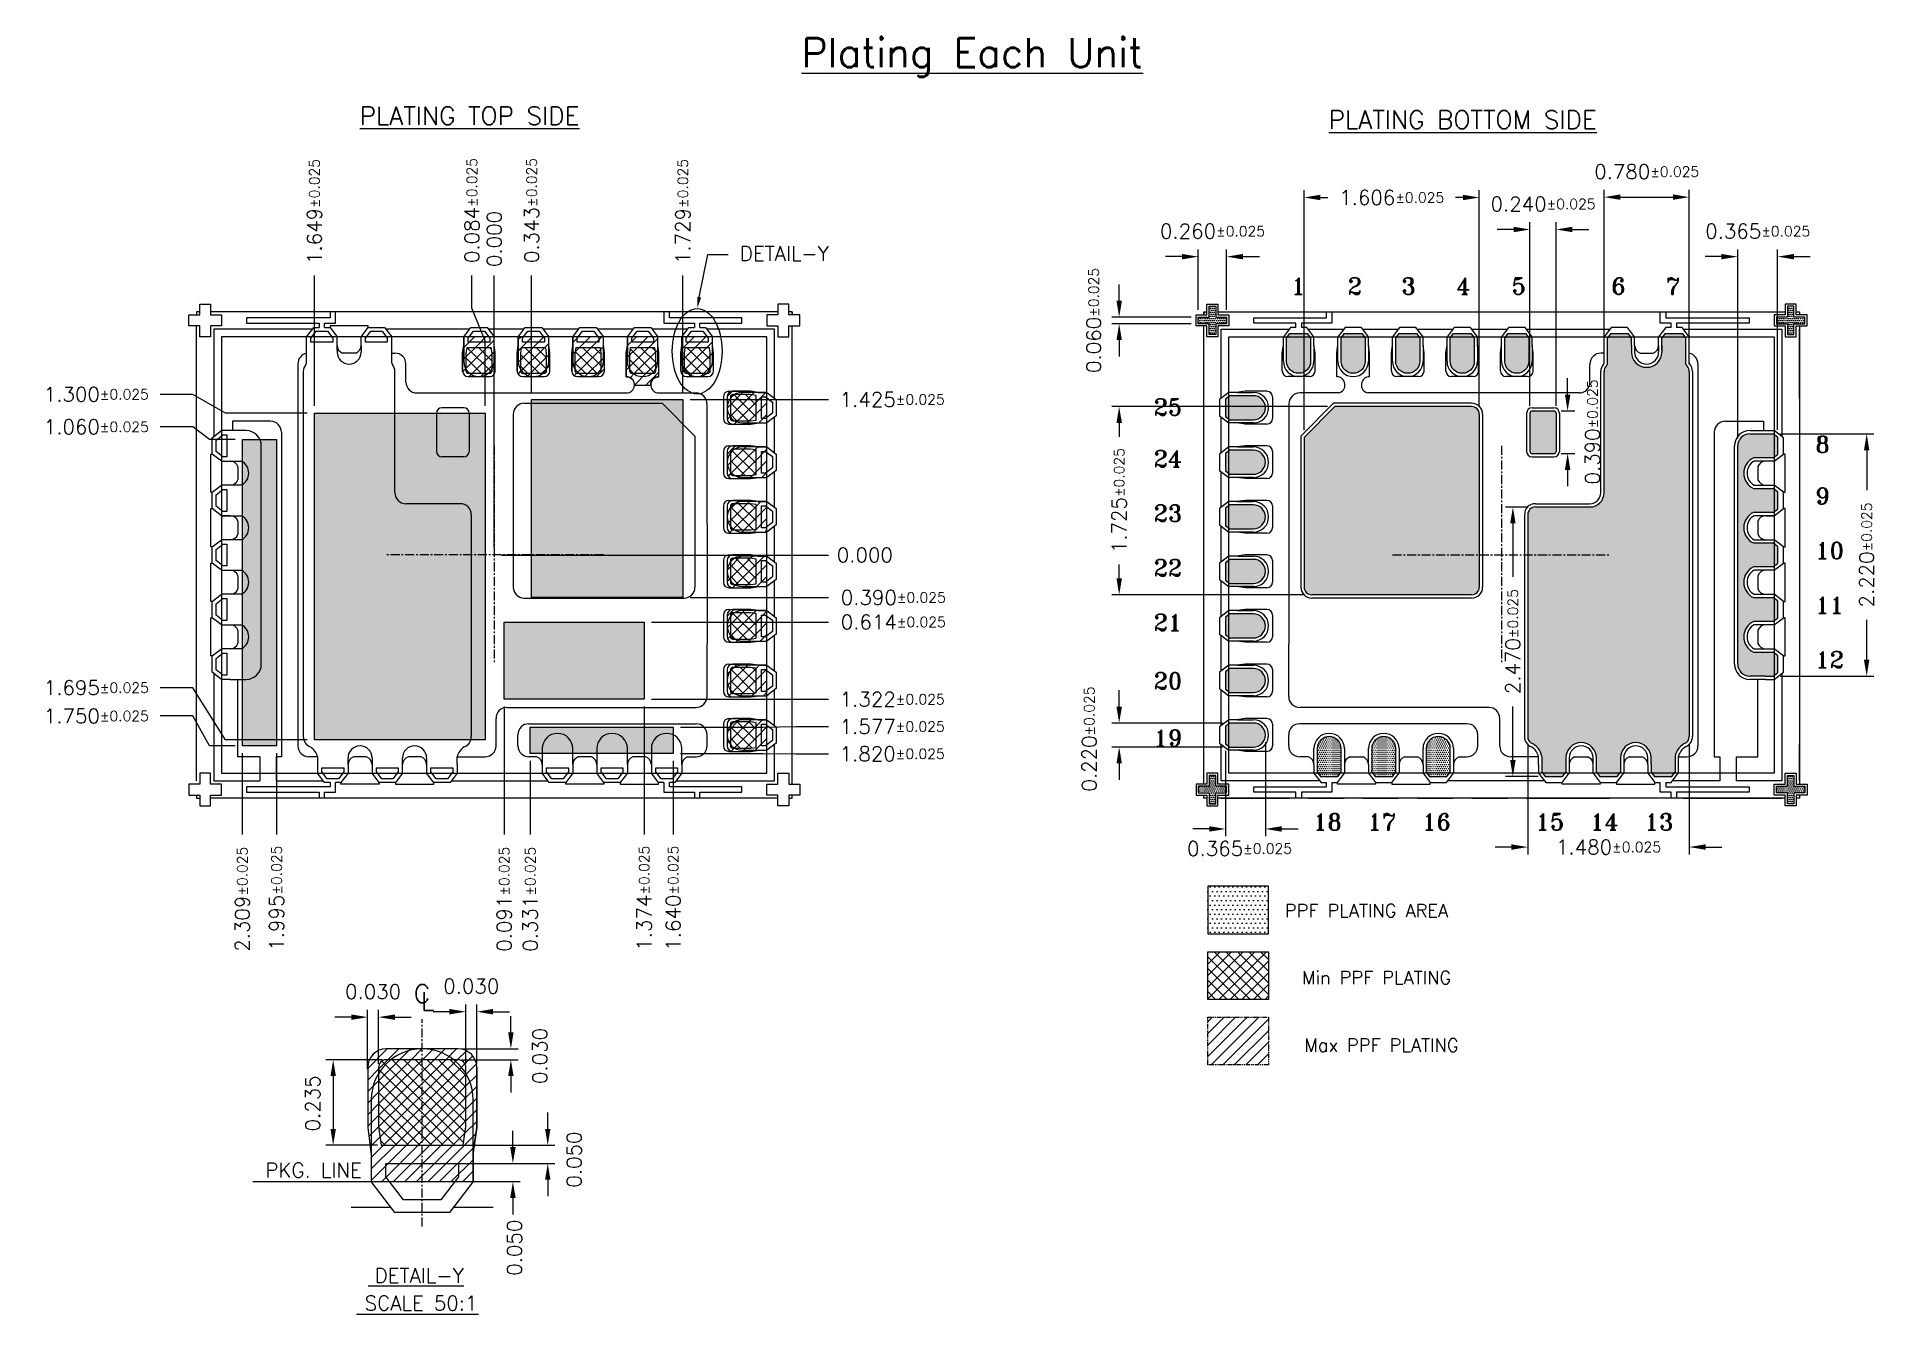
# Model space of a CAD drawing. Extents: x -63 to 190, y -89 to 86.
import ezdxf

# ---------------------------------------------------------------- set-up
doc = ezdxf.new("R2010")
doc.units = 0
doc.header["$MEASUREMENT"] = 0
for name, pattern in [('CENTER', [2, 1.25, -0.25, 0.25, -0.25]), ('HIDDEN', [0.375, 0.25, -0.125]), ('PHANTOM2', [1.25, 0.625, -0.125, 0.125, -0.125, 0.125, -0.125])]:
    doc.linetypes.add(name, pattern=pattern)
doc.layers.get('0').update_dxf_attribs({"linetype": 'CONTINUOUS'})
doc.layers.get('DEFPOINTS').update_dxf_attribs({"linetype": 'CONTINUOUS'})
for name, color, linetype in [('CENTER', 1, 'CENTER'), ('DIM', 3, 'CONTINUOUS'), ('half_top', 6, 'CONTINUOUS'), ('HIDDEN', 6, 'HIDDEN'), ('max_plate', 4, 'CONTINUOUS'), ('Min', 1, 'CONTINUOUS'), ('min_plate', 6, 'CONTINUOUS'), ('NUM', 7, 'CONTINUOUS')]:
    doc.layers.add(name, color=color, linetype=linetype)
doc.styles.add('ROMANS', font='romans.shx', dxfattribs={"height": 2})
doc.styles.add('ROMANT', font='romant')
doc.dimstyles.new('DETAIL-A', dxfattribs={"dimscale": 25, "dimtxt": 0.08, "dimasz": 0.09, "dimexe": 0.04, "dimexo": 0.02, "dimgap": 0.04, "dimtad": 0, "dimdec": 3, "dimlfac": 0.083333, "dimzin": 0, "dimdsep": 46, "dimtxsty": 'ROMANS', "dimcen": 0.04, "dimadec": 0, "dimazin": 0, "dimtfac": 1, "dimtdec": 3, "dimtofl": 0, "dimtmove": 2, "dimatfit": 3, "dimfxl": 1, "dimtolj": 1, "dimtzin": 0, "dimarcsym": 0})
doc.dimstyles.new('DETAIL-A-1', dxfattribs={"dimscale": 25, "dimtxt": 0.08, "dimasz": 0.09, "dimexe": 0.04, "dimexo": 0.04, "dimgap": 0.04, "dimtad": 0, "dimdec": 3, "dimlfac": 0.05, "dimzin": 0, "dimdsep": 46, "dimtxsty": 'ROMANS', "dimcen": 0.04, "dimadec": 0, "dimazin": 0, "dimtfac": 1, "dimtdec": 3, "dimtofl": 0, "dimtmove": 0, "dimatfit": 3, "dimfxl": 1, "dimtolj": 1, "dimtzin": 0, "dimarcsym": 0})
doc.dimstyles.new('DETAIL-A-1$0', dxfattribs={"dimscale": 25, "dimtxt": 0.08, "dimasz": 0.09, "dimexe": 0.04, "dimexo": 0.04, "dimgap": 0.04, "dimtad": 0, "dimdec": 3, "dimlfac": 0.05, "dimzin": 0, "dimdsep": 46, "dimtxsty": 'ROMANS', "dimcen": 0.04, "dimadec": 0, "dimazin": 0, "dimtfac": 1, "dimtdec": 3, "dimtofl": 0, "dimtmove": 0, "dimatfit": 3, "dimfxl": 1, "dimtolj": 1, "dimtzin": 0, "dimarcsym": 0})
doc.dimstyles.new('DETAIL-z$0', dxfattribs={"dimscale": 25, "dimtxt": 0.08, "dimasz": 0.09, "dimexe": 0.04, "dimexo": 0.02, "dimgap": 0.04, "dimtad": 0, "dimdec": 3, "dimlfac": 0.02, "dimzin": 0, "dimdsep": 46, "dimtxsty": 'ROMANS', "dimcen": 0.04, "dimadec": 0, "dimazin": 0, "dimtfac": 1, "dimtdec": 3, "dimtofl": 0, "dimtmove": 2, "dimatfit": 3, "dimfxl": 1, "dimtolj": 1, "dimtzin": 0, "dimarcsym": 0})
pattern_1 = [(0, (0, 0), (0.140625, 0.28125), [0, -0.28125])]

msp = doc.modelspace()

# ---------------------------------------------------------------- texts
at = {"style": 'ROMANS'}
for s, height, p in [('%%uPlating Each Unit%%u', 4, (42.2444, 82.0493)), ('%%UPLATING TOP SIDE%%U', 2.5, (-18.4983, 74.1327)), ('%%UPLATING BOTTOM SIDE', 2.5, (114.7331, 73.5989))]:
    msp.add_text(s, height=height, dxfattribs=at).set_placement(p)
at = {"char_height": 2, "attachment_point": 3, "style": 'ROMANS'}
for s, insert in [('DETAIL-Y', (-4.1944, -83.0508)), ('DETAIL-Y', (-4.1944, -83.0508)), ('SCALE 50:1', (-2.3009, -86.8459)), ('SCALE 50:1', (-2.3009, -86.8459))]:
    msp.add_mtext(s, dxfattribs=dict(at, insert=insert))
at = {"layer": 'CENTER', "char_height": 2.5, "attachment_point": 1}
for s, insert, width in [('{\\Fromans|c0;C}', (-11.0498, -44.062), 4.056136), ('{\\Fromans|c0;L}', (-10.0608, -45.1235), 3.092383)]:
    msp.add_mtext(s, dxfattribs=dict(at, insert=insert, width=width))
at = {"layer": 'DIM', "char_height": 2, "attachment_point": 3, "style": 'ROMANS'}
for s, insert in [('\\A1;DETAIL-Y', (46.016, 57.4424)), ('PKG. LINE', (-18.1969, -68.5758))]:
    msp.add_mtext(s, dxfattribs=dict(at, insert=insert))
at = {"layer": 'max_plate', "insert": (132.6007, -51.4829), "char_height": 1.8, "attachment_point": 3, "style": 'ROMANS'}
msp.add_mtext('Max PPF PLATING', dxfattribs=at)
at = {"layer": 'Min', "color": 1, "style": 'ROMANS'}
msp.add_text('PPF PLATING AREA', height=1.8, dxfattribs=at).set_placement((108.7084, -34.791))
at = {"layer": 'min_plate', "insert": (131.5808, -42.1957), "char_height": 1.8, "attachment_point": 3, "style": 'ROMANS'}
msp.add_mtext('Min PPF PLATING', dxfattribs=at)
at = {"layer": 'NUM', "style": 'ROMANT'}
for s, p in [('1', (109.598, 50.8224)), ('2', (117.3538, 50.8224)), ('3', (124.7223, 50.8224)), ('4', (132.2719, 50.8224)), ('5', (139.8802, 50.8224)), ('6', (153.6077, 50.8224)), ('7', (161.1077, 50.8224)), ('25', (90.6623, 34.196)), ('8', (181.6541, 29.0722)), ('24', (90.6623, 27.0915)), ('9', (181.6541, 21.9678)), ('23', (90.6623, 19.5915)), ('10', (181.6541, 14.4677)), ('22', (90.6623, 12.0915)), ('11', (181.6541, 6.9677)), ('21', (90.6623, 4.5915)), ('12', (181.6541, -0.5323)), ('20', (90.6623, -3.4475)), ('19', (90.6623, -11.3211)), ('18', (112.6038, -22.8406)), ('17', (120.1038, -22.8406)), ('16', (127.6038, -22.8406)), ('15', (143.1867, -22.8406)), ('14', (150.6867, -22.8406)), ('13', (158.1866, -22.8406))]:
    msp.add_text(s, height=2.286, dxfattribs=at).set_placement(p)

# ---------------------------------------------------------------- blocks, each defined once
blk = doc.blocks.new('*D0')
at = {"layer": 'DEFPOINTS', "color": 0, "transparency": 16777216}
for p in [(196.78, 458.96), (196.78, 420.51), (196.78, 420.51)]:
    blk.add_point(p, dxfattribs=at)
at = {"layer": 'DIM', "color": 0, "lineweight": -2, "transparency": 16777216}
blk.add_line((196.78, 421.51), (196.78, 458.96), dxfattribs=at)
at = {"layer": 'DIM', "color": 0, "transparency": 16777216, "insert": (196.78, 463.96), "char_height": 2, "attachment_point": 5, "rotation": 90, "style": 'ROMANS'}
blk.add_mtext('\\A1;0.000', dxfattribs=at)
blk = doc.blocks.new('*D1')
at = {"layer": 'DEFPOINTS', "color": 0, "transparency": 16777216}
for p in [(196.78, 420.51), (196.78, 420.51), (242.73, 420.51)]:
    blk.add_point(p, dxfattribs=at)
at = {"layer": 'DIM', "color": 0, "lineweight": -2, "transparency": 16777216}
blk.add_line((197.78, 420.51), (242.73, 420.51), dxfattribs=at)
at = {"layer": 'DIM', "color": 0, "transparency": 16777216, "insert": (247.73, 420.51), "char_height": 2, "attachment_point": 5, "style": 'ROMANS'}
blk.add_mtext('\\A1;0.000', dxfattribs=at)
blk = doc.blocks.new('*D2')
at = {"layer": 'DEFPOINTS', "color": 0, "transparency": 16777216}
for p in [(172.05, 458.96), (172.05, 440.01), (196.78, 420.51)]:
    blk.add_point(p, dxfattribs=at)
at = {"layer": 'DIM', "color": 0, "lineweight": -2, "transparency": 16777216}
blk.add_line((172.05, 441.01), (172.05, 458.96), dxfattribs=at)
at = {"layer": 'DIM', "color": 0, "transparency": 16777216, "insert": (172.05, 467.73), "char_height": 2, "attachment_point": 5, "rotation": 90, "style": 'ROMANS'}
blk.add_mtext('\\A1;1.649{\\H1.4;±0.025}', dxfattribs=at)
blk = doc.blocks.new('*D3')
at = {"layer": 'DEFPOINTS', "color": 0, "transparency": 16777216}
for p in [(193.71, 458.96), (195.52, 440.01), (196.78, 420.51)]:
    blk.add_point(p, dxfattribs=at)
at = {"layer": 'DIM', "color": 0, "lineweight": -2, "transparency": 16777216}
for p, q in [((193.71, 454.46), (193.71, 458.96)), ((195.52, 449.96), (193.71, 454.46)), ((195.52, 441.01), (195.52, 449.96))]:
    blk.add_line(p, q, dxfattribs=at)
at = {"layer": 'DIM', "color": 0, "transparency": 16777216, "insert": (193.71, 467.87), "char_height": 2, "attachment_point": 5, "rotation": 90, "style": 'ROMANS'}
blk.add_mtext('\\A1;0.084{\\H1.4;±0.025}', dxfattribs=at)
blk = doc.blocks.new('*D4')
at = {"layer": 'DEFPOINTS', "color": 0, "transparency": 16777216}
for p in [(201.92, 458.96), (201.92, 441.89), (196.78, 420.51)]:
    blk.add_point(p, dxfattribs=at)
at = {"layer": 'DIM', "color": 0, "lineweight": -2, "transparency": 16777216}
blk.add_line((201.92, 442.89), (201.92, 458.96), dxfattribs=at)
at = {"layer": 'DIM', "color": 0, "transparency": 16777216, "insert": (201.92, 467.87), "char_height": 2, "attachment_point": 5, "rotation": 90, "style": 'ROMANS'}
blk.add_mtext('\\A1;0.343{\\H1.4;±0.025}', dxfattribs=at)
blk = doc.blocks.new('*D5')
at = {"layer": 'DEFPOINTS', "color": 0, "transparency": 16777216}
for p in [(222.71, 458.96), (222.71, 441.89), (196.78, 420.51)]:
    blk.add_point(p, dxfattribs=at)
at = {"layer": 'DIM', "color": 0, "lineweight": -2, "transparency": 16777216}
blk.add_line((222.71, 442.89), (222.71, 458.96), dxfattribs=at)
at = {"layer": 'DIM', "color": 0, "transparency": 16777216, "insert": (222.71, 467.73), "char_height": 2, "attachment_point": 5, "rotation": 90, "style": 'ROMANS'}
blk.add_mtext('\\A1;1.729{\\H1.4;±0.025}', dxfattribs=at)
blk = doc.blocks.new('*D6')
at = {"layer": 'DEFPOINTS', "color": 0, "transparency": 16777216}
for p in [(196.78, 420.51), (222.71, 414.67), (242.73, 414.67)]:
    blk.add_point(p, dxfattribs=at)
at = {"layer": 'DIM', "color": 0, "lineweight": -2, "transparency": 16777216}
blk.add_line((223.71, 414.67), (242.73, 414.67), dxfattribs=at)
at = {"layer": 'DIM', "color": 0, "transparency": 16777216, "insert": (251.64, 414.67), "char_height": 2, "attachment_point": 5, "style": 'ROMANS'}
blk.add_mtext('\\A1;0.390{\\H1.4;±0.025}', dxfattribs=at)
blk = doc.blocks.new('*D7')
at = {"layer": 'DEFPOINTS', "color": 0, "transparency": 16777216}
for p in [(222.71, 441.89), (242.73, 441.89), (196.78, 420.51)]:
    blk.add_point(p, dxfattribs=at)
at = {"layer": 'DIM', "color": 0, "lineweight": -2, "transparency": 16777216}
blk.add_line((223.71, 441.89), (242.73, 441.89), dxfattribs=at)
at = {"layer": 'DIM', "color": 0, "transparency": 16777216, "insert": (251.49, 441.89), "char_height": 2, "attachment_point": 5, "style": 'ROMANS'}
blk.add_mtext('\\A1;1.425{\\H1.4;±0.025}', dxfattribs=at)
blk = doc.blocks.new('*D8')
at = {"layer": 'DEFPOINTS', "color": 0, "transparency": 16777216}
for p in [(196.78, 420.51), (217.39, 411.3), (242.73, 411.3)]:
    blk.add_point(p, dxfattribs=at)
at = {"layer": 'DIM', "color": 0, "lineweight": -2, "transparency": 16777216}
blk.add_line((218.39, 411.3), (242.73, 411.3), dxfattribs=at)
at = {"layer": 'DIM', "color": 0, "transparency": 16777216, "insert": (251.64, 411.3), "char_height": 2, "attachment_point": 5, "style": 'ROMANS'}
blk.add_mtext('\\A1;0.614{\\H1.4;±0.025}', dxfattribs=at)
blk = doc.blocks.new('*D9')
at = {"layer": 'DEFPOINTS', "color": 0, "transparency": 16777216}
for p in [(196.78, 420.51), (221.38, 396.86), (242.73, 396.93)]:
    blk.add_point(p, dxfattribs=at)
at = {"layer": 'DIM', "color": 0, "lineweight": -2, "transparency": 16777216}
for p, q in [((222.38, 396.86), (233.73, 396.86)), ((233.73, 396.86), (238.23, 396.93)), ((238.23, 396.93), (242.73, 396.93))]:
    blk.add_line(p, q, dxfattribs=at)
at = {"layer": 'DIM', "color": 0, "transparency": 16777216, "insert": (251.49, 396.93), "char_height": 2, "attachment_point": 5, "style": 'ROMANS'}
blk.add_mtext('\\A1;1.577{\\H1.4;±0.025}', dxfattribs=at)
blk = doc.blocks.new('*D10')
at = {"layer": 'DEFPOINTS', "color": 0, "transparency": 16777216}
for p in [(196.78, 420.51), (217.39, 400.68), (217.39, 382.09)]:
    blk.add_point(p, dxfattribs=at)
at = {"layer": 'DIM', "color": 0, "lineweight": -2, "transparency": 16777216}
blk.add_line((217.39, 399.68), (217.39, 382.09), dxfattribs=at)
at = {"layer": 'DIM', "color": 0, "transparency": 16777216, "insert": (217.39, 373.33), "char_height": 2, "attachment_point": 5, "rotation": 90, "style": 'ROMANS'}
blk.add_mtext('\\A1;1.374{\\H1.4;±0.025}', dxfattribs=at)
blk = doc.blocks.new('*D11')
at = {"layer": 'DEFPOINTS', "color": 0, "transparency": 16777216}
for p in [(196.78, 420.51), (198.15, 400.68), (198.15, 382.09)]:
    blk.add_point(p, dxfattribs=at)
at = {"layer": 'DIM', "color": 0, "lineweight": -2, "transparency": 16777216}
blk.add_line((198.15, 399.68), (198.15, 382.09), dxfattribs=at)
at = {"layer": 'DIM', "color": 0, "transparency": 16777216, "insert": (198.15, 373.18), "char_height": 2, "attachment_point": 5, "rotation": 90, "style": 'ROMANS'}
blk.add_mtext('\\A1;0.091{\\H1.4;±0.025}', dxfattribs=at)
blk = doc.blocks.new('*D12')
at = {"layer": 'DEFPOINTS', "color": 0, "transparency": 16777216}
for p in [(196.78, 420.51), (150.83, 398.38), (162.14, 394.26)]:
    blk.add_point(p, dxfattribs=at)
at = {"layer": 'DIM', "color": 0, "lineweight": -2, "transparency": 16777216}
for p, q in [((155.33, 398.38), (150.83, 398.38)), ((157.64, 394.26), (155.33, 398.38)), ((161.14, 394.26), (157.64, 394.26))]:
    blk.add_line(p, q, dxfattribs=at)
at = {"layer": 'DIM', "color": 0, "transparency": 16777216, "insert": (142.06, 398.38), "char_height": 2, "attachment_point": 5, "style": 'ROMANS'}
blk.add_mtext('\\A1;1.750{\\H1.4;±0.025}', dxfattribs=at)
blk = doc.blocks.new('*D13')
at = {"layer": 'DEFPOINTS', "color": 0, "transparency": 16777216}
for p in [(150.83, 438.13), (162.14, 436.41), (196.78, 420.51)]:
    blk.add_point(p, dxfattribs=at)
at = {"layer": 'DIM', "color": 0, "lineweight": -2, "transparency": 16777216}
for p, q in [((155.33, 438.13), (150.83, 438.13)), ((157.64, 436.41), (155.33, 438.13)), ((161.14, 436.41), (157.64, 436.41))]:
    blk.add_line(p, q, dxfattribs=at)
at = {"layer": 'DIM', "color": 0, "transparency": 16777216, "insert": (142.06, 438.13), "char_height": 2, "attachment_point": 5, "style": 'ROMANS'}
blk.add_mtext('\\A1;1.060{\\H1.4;±0.025}', dxfattribs=at)
blk = doc.blocks.new('*D14')
at = {"layer": 'DEFPOINTS', "color": 0, "transparency": 16777216}
for p in [(150.83, 442.6), (172.05, 440.01), (196.78, 420.51)]:
    blk.add_point(p, dxfattribs=at)
at = {"layer": 'DIM', "color": 0, "lineweight": -2, "transparency": 16777216}
for p, q in [((155.33, 442.6), (150.83, 442.6)), ((159.83, 440.01), (155.33, 442.6)), ((171.05, 440.01), (159.83, 440.01))]:
    blk.add_line(p, q, dxfattribs=at)
at = {"layer": 'DIM', "color": 0, "transparency": 16777216, "insert": (142.06, 442.6), "char_height": 2, "attachment_point": 5, "style": 'ROMANS'}
blk.add_mtext('\\A1;1.300{\\H1.4;±0.025}', dxfattribs=at)
blk = doc.blocks.new('*D15')
at = {"layer": 'DEFPOINTS', "color": 0, "transparency": 16777216}
for p in [(196.78, 420.51), (150.83, 402.27), (172.05, 395.09)]:
    blk.add_point(p, dxfattribs=at)
at = {"layer": 'DIM', "color": 0, "lineweight": -2, "transparency": 16777216}
for p, q in [((155.33, 402.27), (150.83, 402.27)), ((159.83, 395.09), (155.33, 402.27)), ((171.05, 395.09), (159.83, 395.09))]:
    blk.add_line(p, q, dxfattribs=at)
at = {"layer": 'DIM', "color": 0, "transparency": 16777216, "insert": (142.06, 402.27), "char_height": 2, "attachment_point": 5, "style": 'ROMANS'}
blk.add_mtext('\\A1;1.695{\\H1.4;±0.025}', dxfattribs=at)
blk = doc.blocks.new('*D16')
at = {"layer": 'DEFPOINTS', "color": 0, "transparency": 16777216}
for p in [(196.78, 420.51), (217.39, 400.68), (242.73, 400.68)]:
    blk.add_point(p, dxfattribs=at)
at = {"layer": 'DIM', "color": 0, "lineweight": -2, "transparency": 16777216}
blk.add_line((218.39, 400.68), (242.73, 400.68), dxfattribs=at)
at = {"layer": 'DIM', "color": 0, "transparency": 16777216, "insert": (251.49, 400.68), "char_height": 2, "attachment_point": 5, "style": 'ROMANS'}
blk.add_mtext('\\A1;1.322{\\H1.4;±0.025}', dxfattribs=at)
blk = doc.blocks.new('*D17')
at = {"layer": 'DEFPOINTS', "color": 0, "transparency": 16777216}
for p in [(196.78, 420.51), (221.38, 393.21), (242.73, 393.18)]:
    blk.add_point(p, dxfattribs=at)
at = {"layer": 'DIM', "color": 0, "lineweight": -2, "transparency": 16777216}
for p, q in [((222.38, 393.21), (233.73, 393.21)), ((233.73, 393.21), (238.23, 393.18)), ((238.23, 393.18), (242.73, 393.18))]:
    blk.add_line(p, q, dxfattribs=at)
at = {"layer": 'DIM', "color": 0, "transparency": 16777216, "insert": (251.49, 393.18), "char_height": 2, "attachment_point": 5, "style": 'ROMANS'}
blk.add_mtext('\\A1;1.820{\\H1.4;±0.025}', dxfattribs=at)
blk = doc.blocks.new('*D18')
at = {"layer": 'DEFPOINTS', "color": 0, "transparency": 16777216}
for p in [(196.78, 420.51), (201.73, 393.21), (201.73, 382.09)]:
    blk.add_point(p, dxfattribs=at)
at = {"layer": 'DIM', "color": 0, "lineweight": -2, "transparency": 16777216}
blk.add_line((201.73, 392.21), (201.73, 382.09), dxfattribs=at)
at = {"layer": 'DIM', "color": 0, "transparency": 16777216, "insert": (201.73, 373.18), "char_height": 2, "attachment_point": 5, "rotation": 90, "style": 'ROMANS'}
blk.add_mtext('\\A1;0.331{\\H1.4;±0.025}', dxfattribs=at)
blk = doc.blocks.new('*D19')
at = {"layer": 'DEFPOINTS', "color": 0, "transparency": 16777216}
for p in [(196.78, 420.51), (221.38, 393.21), (221.38, 382.09)]:
    blk.add_point(p, dxfattribs=at)
at = {"layer": 'DIM', "color": 0, "lineweight": -2, "transparency": 16777216}
blk.add_line((221.38, 392.21), (221.38, 382.09), dxfattribs=at)
at = {"layer": 'DIM', "color": 0, "transparency": 16777216, "insert": (221.38, 373.33), "char_height": 2, "attachment_point": 5, "rotation": 90, "style": 'ROMANS'}
blk.add_mtext('\\A1;1.640{\\H1.4;±0.025}', dxfattribs=at)
blk = doc.blocks.new('*D20')
at = {"layer": 'DEFPOINTS', "color": 0, "transparency": 16777216}
for p in [(181.91, 351.12), (174.63, 339.37), (181.21, 339.37)]:
    blk.add_point(p, dxfattribs=at)
at = {"layer": 'DIM', "color": 0, "lineweight": -2, "transparency": 16777216}
for p, q in [((181.41, 351.12), (173.63, 351.12)), ((174.63, 348.87), (174.63, 341.62)), ((180.71, 339.37), (173.63, 339.37))]:
    blk.add_line(p, q, dxfattribs=at)
at = {"layer": 'DIM', "color": 0, "transparency": 16777216}
for points in [[(174.26, 348.87), (175.01, 348.87), (174.63, 351.12)], [(174.26, 341.62), (175.01, 341.62), (174.63, 339.37)]]:
    blk.add_solid(points, dxfattribs=at)
at = {"layer": 'DIM', "color": 0, "transparency": 16777216, "insert": (171.82, 345.12), "char_height": 2, "attachment_point": 5, "rotation": 90, "style": 'ROMANS'}
blk.add_mtext('\\A1;0.235', dxfattribs=at)
blk = doc.blocks.new('*D21')
at = {"layer": 'DEFPOINTS', "color": 0, "transparency": 16777216}
for p in [(180.87, 356.98), (179.37, 349.33), (180.87, 350.08)]:
    blk.add_point(p, dxfattribs=at)
at = {"layer": 'DIM', "color": 0, "lineweight": -2, "transparency": 16777216}
for p, q in [((177.12, 356.98), (174.87, 356.98)), ((179.37, 349.83), (179.37, 357.98)), ((180.87, 350.58), (180.87, 357.98)), ((183.12, 356.98), (185.37, 356.98))]:
    blk.add_line(p, q, dxfattribs=at)
at = {"layer": 'DIM', "color": 0, "transparency": 16777216}
for points in [[(177.12, 357.35), (177.12, 356.6), (179.37, 356.98)], [(183.12, 357.35), (183.12, 356.6), (180.87, 356.98)]]:
    blk.add_solid(points, dxfattribs=at)
at = {"layer": 'DIM', "color": 0, "transparency": 16777216, "insert": (180.12, 360.48), "char_height": 2, "attachment_point": 5, "style": 'ROMANS'}
blk.add_mtext('\\A1;0.030', dxfattribs=at)
blk = doc.blocks.new('*D22')
at = {"layer": 'DEFPOINTS', "color": 0, "transparency": 16777216}
for p in [(194.37, 357.73), (192.87, 350.08), (194.37, 350.08)]:
    blk.add_point(p, dxfattribs=at)
at = {"layer": 'DIM', "color": 0, "lineweight": -2, "transparency": 16777216}
for p, q in [((190.62, 357.73), (188.37, 357.73)), ((192.87, 350.58), (192.87, 358.73)), ((194.37, 350.58), (194.37, 358.73)), ((196.62, 357.73), (198.87, 357.73))]:
    blk.add_line(p, q, dxfattribs=at)
at = {"layer": 'DIM', "color": 0, "transparency": 16777216}
for points in [[(190.62, 358.1), (190.62, 357.35), (192.87, 357.73)], [(196.62, 358.1), (196.62, 357.35), (194.37, 357.73)]]:
    blk.add_solid(points, dxfattribs=at)
at = {"layer": 'DIM', "color": 0, "transparency": 16777216, "insert": (193.62, 361.23), "char_height": 2, "attachment_point": 5, "style": 'ROMANS'}
blk.add_mtext('\\A1;0.030', dxfattribs=at)
blk = doc.blocks.new('*D23')
at = {"layer": 'DEFPOINTS', "color": 0, "transparency": 16777216}
for p in [(188.61, 336.87), (190.61, 334.37), (199.34, 334.37)]:
    blk.add_point(p, dxfattribs=at)
at = {"layer": 'DIM', "color": 0, "lineweight": -2, "transparency": 16777216}
for p, q in [((199.34, 339.12), (199.34, 341.37)), ((189.11, 336.87), (200.34, 336.87)), ((191.11, 334.37), (200.34, 334.37)), ((199.34, 332.12), (199.34, 329.87))]:
    blk.add_line(p, q, dxfattribs=at)
at = {"layer": 'DIM', "color": 0, "transparency": 16777216}
for points in [[(198.97, 339.12), (199.72, 339.12), (199.34, 336.87)], [(198.97, 332.12), (199.72, 332.12), (199.34, 334.37)]]:
    blk.add_solid(points, dxfattribs=at)
at = {"layer": 'DIM', "color": 0, "transparency": 16777216, "insert": (199.56, 325.28), "char_height": 2, "attachment_point": 5, "rotation": 90, "style": 'ROMANS'}
blk.add_mtext('\\A1;0.050', dxfattribs=at)
blk = doc.blocks.new('*D24')
at = {"layer": 'DEFPOINTS', "color": 0, "transparency": 16777216}
for p in [(192.11, 339.37), (191.87, 336.87), (204.13, 336.87)]:
    blk.add_point(p, dxfattribs=at)
at = {"layer": 'DIM', "color": 0, "lineweight": -2, "transparency": 16777216}
for p, q in [((204.13, 341.62), (204.13, 343.87)), ((192.61, 339.37), (205.13, 339.37)), ((192.37, 336.87), (205.13, 336.87)), ((204.13, 334.62), (204.13, 332.37))]:
    blk.add_line(p, q, dxfattribs=at)
at = {"layer": 'DIM', "color": 0, "transparency": 16777216}
for points in [[(203.76, 341.62), (204.51, 341.62), (204.13, 339.37)], [(203.76, 334.62), (204.51, 334.62), (204.13, 336.87)]]:
    blk.add_solid(points, dxfattribs=at)
at = {"layer": 'DIM', "color": 0, "transparency": 16777216, "insert": (207.76, 337.4), "char_height": 2, "attachment_point": 5, "rotation": 90, "style": 'ROMANS'}
blk.add_mtext('\\A1;0.050', dxfattribs=at)
blk = doc.blocks.new('*D25')
at = {"layer": 'DEFPOINTS', "color": 0, "transparency": 16777216}
for p in [(191.83, 352.62), (199.06, 352.62), (191.83, 351.12)]:
    blk.add_point(p, dxfattribs=at)
at = {"layer": 'DIM', "color": 0, "lineweight": -2, "transparency": 16777216}
for p, q in [((199.06, 354.87), (199.06, 357.12)), ((192.33, 352.62), (200.06, 352.62)), ((192.33, 351.12), (200.06, 351.12)), ((199.06, 348.87), (199.06, 346.62))]:
    blk.add_line(p, q, dxfattribs=at)
at = {"layer": 'DIM', "color": 0, "transparency": 16777216}
for points in [[(198.69, 354.87), (199.44, 354.87), (199.06, 352.62)], [(198.69, 348.87), (199.44, 348.87), (199.06, 351.12)]]:
    blk.add_solid(points, dxfattribs=at)
at = {"layer": 'DIM', "color": 0, "transparency": 16777216, "insert": (203.05, 351.64), "char_height": 2, "attachment_point": 5, "rotation": 90, "style": 'ROMANS'}
blk.add_mtext('\\A1;0.030', dxfattribs=at)
blk = doc.blocks.new('*D26')
at = {"layer": 'DEFPOINTS', "color": 0, "transparency": 16777216}
for p in [(297.93, 397.41), (282.7, 394.11), (297.93, 394.11)]:
    blk.add_point(p, dxfattribs=at)
at = {"layer": 'DIM', "color": 0, "lineweight": -2, "transparency": 16777216}
for p, q in [((282.7, 399.66), (282.7, 401.91)), ((296.93, 397.41), (281.7, 397.41)), ((296.93, 394.11), (281.7, 394.11)), ((282.7, 391.86), (282.7, 389.61))]:
    blk.add_line(p, q, dxfattribs=at)
at = {"layer": 'DIM', "color": 0, "transparency": 16777216}
for points in [[(282.33, 399.66), (283.08, 399.66), (282.7, 397.41)], [(282.33, 391.86), (283.08, 391.86), (282.7, 394.11)]]:
    blk.add_solid(points, dxfattribs=at)
at = {"layer": 'DIM', "color": 0, "transparency": 16777216, "insert": (278.59, 395.21), "char_height": 2, "attachment_point": 5, "rotation": 90, "style": 'ROMANS'}
blk.add_mtext('\\A1;0.220{\\H1.4;±0.025}', dxfattribs=at)
blk = doc.blocks.new('*D27')
at = {"layer": 'DEFPOINTS', "color": 0, "transparency": 16777216}
for p in [(297.33, 394.57), (302.8, 395.76), (297.33, 382.85)]:
    blk.add_point(p, dxfattribs=at)
at = {"layer": 'DIM', "color": 0, "lineweight": -2, "transparency": 16777216}
for p, q in [((302.8, 394.76), (302.8, 381.85)), ((297.33, 393.57), (297.33, 381.85)), ((295.08, 382.85), (292.83, 382.85)), ((305.05, 382.85), (307.3, 382.85))]:
    blk.add_line(p, q, dxfattribs=at)
at = {"layer": 'DIM', "color": 0, "transparency": 16777216}
for points in [[(295.08, 383.23), (295.08, 382.48), (297.33, 382.85)], [(305.05, 383.23), (305.05, 382.48), (302.8, 382.85)]]:
    blk.add_solid(points, dxfattribs=at)
at = {"layer": 'DIM', "color": 0, "transparency": 16777216, "insert": (299.25, 380.15), "char_height": 2, "attachment_point": 5, "style": 'ROMANS'}
blk.add_mtext('\\A1;0.365{\\H1.4;±0.025}', dxfattribs=at)
blk = doc.blocks.new('*D28')
at = {"layer": 'DEFPOINTS', "color": 0, "transparency": 16777216}
for p in [(339.18, 465.26), (339.18, 440.01), (342.78, 440.01)]:
    blk.add_point(p, dxfattribs=at)
at = {"layer": 'DIM', "color": 0, "lineweight": -2, "transparency": 16777216}
for p, q in [((339.18, 441.01), (339.18, 466.26)), ((342.78, 441.01), (342.78, 466.26)), ((336.93, 465.26), (334.68, 465.26)), ((345.03, 465.26), (347.28, 465.26))]:
    blk.add_line(p, q, dxfattribs=at)
at = {"layer": 'DIM', "color": 0, "transparency": 16777216}
for points in [[(336.93, 465.64), (336.93, 464.89), (339.18, 465.26)], [(345.03, 465.64), (345.03, 464.89), (342.78, 465.26)]]:
    blk.add_solid(points, dxfattribs=at)
at = {"layer": 'DIM', "color": 0, "transparency": 16777216, "insert": (340.98, 468.76), "char_height": 2, "attachment_point": 5, "style": 'ROMANS'}
blk.add_mtext('\\A1;0.240{\\H1.4;±0.025}', dxfattribs=at)
blk = doc.blocks.new('*D29')
at = {"layer": 'DEFPOINTS', "color": 0, "transparency": 16777216}
for p in [(342.48, 440.31), (342.48, 434.46), (344.36, 434.46)]:
    blk.add_point(p, dxfattribs=at)
at = {"layer": 'DIM', "color": 0, "lineweight": -2, "transparency": 16777216}
for p, q in [((344.36, 442.56), (344.36, 444.81)), ((343.48, 440.31), (345.36, 440.31)), ((343.48, 434.46), (345.36, 434.46)), ((344.36, 432.21), (344.36, 429.96))]:
    blk.add_line(p, q, dxfattribs=at)
at = {"layer": 'DIM', "color": 0, "transparency": 16777216}
for points in [[(343.99, 442.56), (344.74, 442.56), (344.36, 440.31)], [(343.99, 432.21), (344.74, 432.21), (344.36, 434.46)]]:
    blk.add_solid(points, dxfattribs=at)
at = {"layer": 'DIM', "color": 0, "transparency": 16777216, "insert": (347.79, 437.42), "char_height": 2, "attachment_point": 5, "rotation": 90, "style": 'ROMANS'}
blk.add_mtext('\\A1;0.390{\\H1.4;±0.025}', dxfattribs=at)
blk = doc.blocks.new('*D30')
at = {"layer": 'DEFPOINTS', "color": 0, "transparency": 16777216}
for p in [(372.62, 437.16), (385.48, 437.16), (372.62, 403.86)]:
    blk.add_point(p, dxfattribs=at)
at = {"layer": 'DIM', "color": 0, "lineweight": -2, "transparency": 16777216}
for p, q in [((373.62, 437.16), (386.48, 437.16)), ((385.48, 434.91), (385.48, 429.42)), ((385.48, 406.11), (385.48, 411.6)), ((373.62, 403.86), (386.48, 403.86))]:
    blk.add_line(p, q, dxfattribs=at)
at = {"layer": 'DIM', "color": 0, "transparency": 16777216}
for points in [[(385.1, 434.91), (385.85, 434.91), (385.48, 437.16)], [(385.1, 406.11), (385.85, 406.11), (385.48, 403.86)]]:
    blk.add_solid(points, dxfattribs=at)
at = {"layer": 'DIM', "color": 0, "transparency": 16777216, "insert": (385.48, 420.51), "char_height": 2, "attachment_point": 5, "rotation": 90, "style": 'ROMANS'}
blk.add_mtext('\\A1;2.220{\\H1.4;±0.025}', dxfattribs=at)
blk = doc.blocks.new('*D31')
at = {"layer": 'DEFPOINTS', "color": 0, "transparency": 16777216}
for p in [(373.23, 461.53), (367.75, 435.51), (373.23, 436.7)]:
    blk.add_point(p, dxfattribs=at)
at = {"layer": 'DIM', "color": 0, "lineweight": -2, "transparency": 16777216}
for p, q in [((365.5, 461.53), (363.25, 461.53)), ((367.75, 436.51), (367.75, 462.53)), ((373.23, 437.7), (373.23, 462.53)), ((375.48, 461.53), (377.73, 461.53))]:
    blk.add_line(p, q, dxfattribs=at)
at = {"layer": 'DIM', "color": 0, "transparency": 16777216}
for points in [[(365.5, 461.9), (365.5, 461.15), (367.75, 461.53)], [(375.48, 461.9), (375.48, 461.15), (373.23, 461.53)]]:
    blk.add_solid(points, dxfattribs=at)
at = {"layer": 'DIM', "color": 0, "transparency": 16777216, "insert": (370.49, 465.03), "char_height": 2, "attachment_point": 5, "style": 'ROMANS'}
blk.add_mtext('\\A1;0.365{\\H1.4;±0.025}', dxfattribs=at)
blk = doc.blocks.new('*D32')
at = {"layer": 'DEFPOINTS', "color": 0, "transparency": 16777216}
for p in [(312.36, 440.91), (282.7, 415.04), (309.18, 415.04)]:
    blk.add_point(p, dxfattribs=at)
at = {"layer": 'DIM', "color": 0, "lineweight": -2, "transparency": 16777216}
for p, q in [((311.36, 440.91), (281.7, 440.91)), ((282.7, 438.66), (282.7, 436.74)), ((282.7, 417.29), (282.7, 419.21)), ((308.18, 415.04), (281.7, 415.04))]:
    blk.add_line(p, q, dxfattribs=at)
at = {"layer": 'DIM', "color": 0, "transparency": 16777216}
for points in [[(282.33, 438.66), (283.08, 438.66), (282.7, 440.91)], [(282.33, 417.29), (283.08, 417.29), (282.7, 415.04)]]:
    blk.add_solid(points, dxfattribs=at)
at = {"layer": 'DIM', "color": 0, "transparency": 16777216, "insert": (282.7, 427.98), "char_height": 2, "attachment_point": 5, "rotation": 90, "style": 'ROMANS'}
blk.add_mtext('\\A1;1.725{\\H1.4;±0.025}', dxfattribs=at)
blk = doc.blocks.new('*D33')
at = {"layer": 'DEFPOINTS', "color": 0, "transparency": 16777216}
for p in [(308.13, 469.66), (332.22, 439.86), (308.13, 436.68)]:
    blk.add_point(p, dxfattribs=at)
at = {"layer": 'DIM', "color": 0, "lineweight": -2, "transparency": 16777216}
for p, q in [((308.13, 437.68), (308.13, 470.66)), ((332.22, 440.86), (332.22, 470.66)), ((310.38, 469.66), (311.4, 469.66)), ((329.97, 469.66), (328.94, 469.66))]:
    blk.add_line(p, q, dxfattribs=at)
at = {"layer": 'DIM', "color": 0, "transparency": 16777216}
for points in [[(310.38, 470.04), (310.38, 469.29), (308.13, 469.66)], [(329.97, 470.04), (329.97, 469.29), (332.22, 469.66)]]:
    blk.add_solid(points, dxfattribs=at)
at = {"layer": 'DIM', "color": 0, "transparency": 16777216, "insert": (320.17, 469.66), "char_height": 2, "attachment_point": 5, "style": 'ROMANS'}
blk.add_mtext('\\A1;1.606{\\H1.4;±0.025}', dxfattribs=at)
blk = doc.blocks.new('*D34')
at = {"layer": 'DEFPOINTS', "color": 0, "transparency": 16777216}
for p in [(361.08, 469.71), (349.38, 445.76), (361.08, 445.76)]:
    blk.add_point(p, dxfattribs=at)
at = {"layer": 'DIM', "color": 0, "lineweight": -2, "transparency": 16777216}
for p, q in [((349.38, 446.76), (349.38, 470.71)), ((361.08, 446.76), (361.08, 470.71)), ((351.63, 469.71), (358.83, 469.71))]:
    blk.add_line(p, q, dxfattribs=at)
at = {"layer": 'DIM', "color": 0, "transparency": 16777216}
for points in [[(351.63, 470.09), (351.63, 469.34), (349.38, 469.71)], [(358.83, 470.09), (358.83, 469.34), (361.08, 469.71)]]:
    blk.add_solid(points, dxfattribs=at)
at = {"layer": 'DIM', "color": 0, "transparency": 16777216, "insert": (355.23, 473.21), "char_height": 2, "attachment_point": 5, "style": 'ROMANS'}
blk.add_mtext('\\A1;0.780{\\H1.4;±0.025}', dxfattribs=at)
blk = doc.blocks.new('*D35')
at = {"layer": 'DEFPOINTS', "color": 0, "transparency": 16777216}
for p in [(338.88, 395.54), (361.08, 395.54), (361.08, 380.36)]:
    blk.add_point(p, dxfattribs=at)
at = {"layer": 'DIM', "color": 0, "lineweight": -2, "transparency": 16777216}
for p, q in [((338.88, 394.54), (338.88, 379.36)), ((361.08, 394.54), (361.08, 379.36)), ((336.63, 380.36), (334.38, 380.36)), ((363.33, 380.36), (365.58, 380.36))]:
    blk.add_line(p, q, dxfattribs=at)
at = {"layer": 'DIM', "color": 0, "transparency": 16777216}
for points in [[(336.63, 380.74), (336.63, 379.99), (338.88, 380.36)], [(363.33, 380.74), (363.33, 379.99), (361.08, 380.36)]]:
    blk.add_solid(points, dxfattribs=at)
at = {"layer": 'DIM', "color": 0, "transparency": 16777216, "insert": (349.98, 380.36), "char_height": 2, "attachment_point": 5, "style": 'ROMANS'}
blk.add_mtext('\\A1;1.480{\\H1.4;±0.025}', dxfattribs=at)
blk = doc.blocks.new('*D36')
at = {"layer": 'DEFPOINTS', "color": 0, "transparency": 16777216}
for p in [(339.93, 427.11), (336.83, 390.06), (341.29, 390.06)]:
    blk.add_point(p, dxfattribs=at)
at = {"layer": 'DIM', "color": 0, "lineweight": -2, "transparency": 16777216}
for p, q in [((338.93, 427.11), (335.83, 427.11)), ((336.83, 424.86), (336.83, 417.5)), ((336.83, 392.31), (336.83, 399.68)), ((340.29, 390.06), (335.83, 390.06))]:
    blk.add_line(p, q, dxfattribs=at)
at = {"layer": 'DIM', "color": 0, "transparency": 16777216}
for points in [[(336.46, 424.86), (337.21, 424.86), (336.83, 427.11)], [(336.46, 392.31), (337.21, 392.31), (336.83, 390.06)]]:
    blk.add_solid(points, dxfattribs=at)
at = {"layer": 'DIM', "color": 0, "transparency": 16777216, "insert": (336.83, 408.59), "char_height": 2, "attachment_point": 5, "rotation": 90, "style": 'ROMANS'}
blk.add_mtext('\\A1;2.470{\\H1.4;±0.025}', dxfattribs=at)
blk = doc.blocks.new('*D37')
at = {"layer": 'DEFPOINTS', "color": 0, "transparency": 16777216}
for p in [(196.78, 405.51), (162.14, 394.26), (162.14, 382.09)]:
    blk.add_point(p, dxfattribs=at)
at = {"layer": 'DIM', "color": 0, "lineweight": -2, "transparency": 16777216}
blk.add_line((162.14, 393.26), (162.14, 382.09), dxfattribs=at)
at = {"layer": 'DIM', "color": 0, "transparency": 16777216, "insert": (162.14, 373.18), "char_height": 2, "attachment_point": 5, "rotation": 90, "style": 'ROMANS'}
blk.add_mtext('\\A1;2.309{\\H1.4;±0.025}', dxfattribs=at)
blk = doc.blocks.new('*D38')
at = {"layer": 'DEFPOINTS', "color": 0, "transparency": 16777216}
for p in [(196.78, 405.51), (166.85, 394.26), (166.85, 382.09)]:
    blk.add_point(p, dxfattribs=at)
at = {"layer": 'DIM', "color": 0, "lineweight": -2, "transparency": 16777216}
blk.add_line((166.85, 393.26), (166.85, 382.09), dxfattribs=at)
at = {"layer": 'DIM', "color": 0, "transparency": 16777216, "insert": (166.85, 373.33), "char_height": 2, "attachment_point": 5, "rotation": 90, "style": 'ROMANS'}
blk.add_mtext('\\A1;1.995{\\H1.4;±0.025}', dxfattribs=at)
blk = doc.blocks.new('*D39')
at = {"layer": 'DEFPOINTS', "color": 0, "transparency": 16777216}
for p in [(297.48, 461.53), (293.58, 453.21), (297.48, 453.21)]:
    blk.add_point(p, dxfattribs=at)
at = {"layer": 'DIM', "color": 0, "lineweight": -2, "transparency": 16777216}
for p, q in [((291.33, 461.53), (289.08, 461.53)), ((293.58, 454.21), (293.58, 462.53)), ((297.48, 454.21), (297.48, 462.53)), ((299.73, 461.53), (301.98, 461.53))]:
    blk.add_line(p, q, dxfattribs=at)
at = {"layer": 'DIM', "color": 0, "transparency": 16777216}
for points in [[(291.33, 461.9), (291.33, 461.15), (293.58, 461.53)], [(299.73, 461.9), (299.73, 461.15), (297.48, 461.53)]]:
    blk.add_solid(points, dxfattribs=at)
at = {"layer": 'DIM', "color": 0, "transparency": 16777216, "insert": (295.53, 465.03), "char_height": 2, "attachment_point": 5, "style": 'ROMANS'}
blk.add_mtext('\\A1;0.260{\\H1.4;±0.025}', dxfattribs=at)
blk = doc.blocks.new('*D40')
at = {"layer": 'DEFPOINTS', "color": 0, "transparency": 16777216}
for p in [(293.58, 453.21), (282.7, 452.31), (293.58, 452.31)]:
    blk.add_point(p, dxfattribs=at)
at = {"layer": 'DIM', "color": 0, "lineweight": -2, "transparency": 16777216}
for p, q in [((282.7, 455.46), (282.7, 457.71)), ((292.58, 453.21), (281.7, 453.21)), ((292.58, 452.31), (281.7, 452.31)), ((282.7, 450.06), (282.7, 447.81))]:
    blk.add_line(p, q, dxfattribs=at)
at = {"layer": 'DIM', "color": 0, "transparency": 16777216}
for points in [[(282.33, 455.46), (283.08, 455.46), (282.7, 453.21)], [(282.33, 450.06), (283.08, 450.06), (282.7, 452.31)]]:
    blk.add_solid(points, dxfattribs=at)
at = {"layer": 'DIM', "color": 0, "transparency": 16777216, "insert": (279.2, 452.76), "char_height": 2, "attachment_point": 5, "rotation": 90, "style": 'ROMANS'}
blk.add_mtext('\\A1;0.060{\\H1.4;±0.025}', dxfattribs=at)

# ---------------------------------------------------------------- dimensions: what is measured, and where the dimension line sits
at = {"layer": 'DIM'}
for feature_location, offset, dtype, origin, dimstyle, override, picture, middle, set_off in [((-24.7313, 34.5), (0, 18.95), 1, (0, 15), 'DETAIL-A-1', {"dimlfac": 0.066667, "dimtol": 1, "dimtp": 0.025, "dimtm": 0.025, "dimtfac": 0.7, "dimtmove": 2}, '*D2', (-24.7313, 62.2167), (-196.7765, -405.5144)), ((-1.2563, 34.5), (-1.8067, 18.95), 1, (0, 15), 'DETAIL-A-1', {"dimlfac": 0.066667, "dimtol": 1, "dimtp": 0.025, "dimtm": 0.025, "dimtfac": 0.7, "dimtmove": 2}, '*D3', (-3.0629, 62.3595), (-196.7765, -405.5144)), ((5.1449, 36.375), (0, 17.075), 1, (0, 15), 'DETAIL-A-1', {"dimlfac": 0.066667, "dimtol": 1, "dimtp": 0.025, "dimtm": 0.025, "dimtfac": 0.7, "dimtmove": 2}, '*D4', (5.1449, 62.3595), (-196.7765, -405.5144)), ((25.935, 36.375), (0, 17.075), 1, (0, 15), 'DETAIL-A-1', {"dimlfac": 0.066667, "dimtol": 1, "dimtp": 0.025, "dimtm": 0.025, "dimtfac": 0.7, "dimtmove": 2}, '*D5', (25.935, 62.2167), (-196.7765, -405.5144)), ((0, 15), (0, 38.45), 1, (0, 15), 'DETAIL-A', {"dimexo": 0.04, "dimlfac": 0.066667, "dimtp": 0.05, "dimtm": 0.05, "dimtdec": 2}, '*D0', (0, 58.45), (-196.7765349043, -405.5143780918)), ((-24.7313, 34.5), (-21.2187, 2.583), 0, (0, 15), 'DETAIL-A-1', {"dimlfac": 0.066667, "dimtol": 1, "dimtp": 0.025, "dimtm": 0.025, "dimtfac": 0.7, "dimtdec": 3, "dimtmove": 2}, '*D14', (-54.7167, 37.083), (-196.7765, -405.5144)), ((25.935, 36.375), (20.015, 0), 0, (0, 15), 'DETAIL-A-1', {"dimlfac": 0.066667, "dimtol": 1, "dimtp": 0.025, "dimtm": 0.025, "dimtfac": 0.7, "dimtmove": 2}, '*D7', (54.7167, 36.375), (-196.7765, -405.5144)), ((-34.635, 30.9), (-11.315, 1.7195), 0, (0, 15), 'DETAIL-A-1', {"dimlfac": 0.066667, "dimtol": 1, "dimtp": 0.025, "dimtm": 0.025, "dimtfac": 0.7, "dimtmove": 2}, '*D13', (-54.7167, 32.6195), (-196.7765, -405.5144)), ((0, 15), (45.95, 0), 0, (0, 15), 'DETAIL-A', {"dimexo": 0.04, "dimlfac": 0.066667, "dimtp": 0.05, "dimtm": 0.05, "dimtdec": 2}, '*D1', (50.95, 15), (-196.7765349043, -405.5143780918)), ((-34.635, -11.25), (-11.315, 4.111), 0, (0, 15), 'DETAIL-A-1', {"dimlfac": 0.066667, "dimtol": 1, "dimtp": 0.025, "dimtm": 0.025, "dimtfac": 0.7, "dimtmove": 2}, '*D12', (-54.7167, -7.139), (-196.7765, -405.5144)), ((-24.7313, -10.425), (-21.2187, 7.1768), 0, (0, 15), 'DETAIL-A-1', {"dimlfac": 0.066667, "dimtol": 1, "dimtp": 0.025, "dimtm": 0.025, "dimtfac": 0.7, "dimtmove": 2}, '*D15', (-54.7167, -3.2482), (-196.7765, -405.5144)), ((25.935, 9.1514), (20.015, 0), 0, (0, 15), 'DETAIL-A-1', {"dimlfac": 0.066667, "dimtol": 1, "dimtp": 0.025, "dimtm": 0.025, "dimtfac": 0.7, "dimtmove": 2}, '*D6', (54.8595, 9.1514), (-196.7765, -405.5144)), ((20.6137, 5.7833), (25.3363, 0), 0, (0, 15), 'DETAIL-A-1', {"dimlfac": 0.066667, "dimtol": 1, "dimtp": 0.025, "dimtm": 0.025, "dimtfac": 0.7, "dimtmove": 2}, '*D8', (54.8595, 5.7833), (-196.7765, -405.5144)), ((24.6049, -8.655), (21.3451, 0.075), 0, (0, 15), 'DETAIL-A-1', {"dimlfac": 0.066667, "dimtol": 1, "dimtp": 0.025, "dimtm": 0.025, "dimtfac": 0.7, "dimtmove": 2}, '*D9', (54.7167, -8.58), (-196.7765, -405.5144)), ((20.6137, -4.8367), (0, -18.5838), 1, (0, 15), 'DETAIL-A-1', {"dimlfac": 0.066667, "dimtol": 1, "dimtp": 0.025, "dimtm": 0.025, "dimtfac": 0.7, "dimtmove": 2}, '*D10', (20.6137, -32.1872), (-196.7765, -405.5144)), ((1.3687, -4.8367), (0, -18.5838), 1, (0, 15), 'DETAIL-A-1', {"dimlfac": 0.066667, "dimtol": 1, "dimtp": 0.025, "dimtm": 0.025, "dimtfac": 0.7, "dimtmove": 2}, '*D11', (1.3687, -32.3301), (-196.7765, -405.5144)), ((20.6137, -4.8367), (25.3363, 0), 0, (0, 15), 'DETAIL-A-1', {"dimlfac": 0.066667, "dimtol": 1, "dimtp": 0.025, "dimtm": 0.025, "dimtfac": 0.7, "dimtmove": 2}, '*D16', (54.7167, -4.8367), (-196.7765, -405.5144)), ((24.6049, -12.3), (21.3451, -0.03), 0, (0, 15), 'DETAIL-A-1', {"dimlfac": 0.066667, "dimtol": 1, "dimtp": 0.025, "dimtm": 0.025, "dimtfac": 0.7, "dimtmove": 2}, '*D17', (54.7167, -12.33), (-196.7765, -405.5144)), ((4.9584, -12.3), (0, -11.1206), 1, (0, 15), 'DETAIL-A-1', {"dimlfac": 0.066667, "dimtol": 1, "dimtp": 0.025, "dimtm": 0.025, "dimtfac": 0.7, "dimtmove": 2}, '*D18', (4.9584, -32.3301), (-196.7765, -405.5144)), ((24.6049, -12.3), (0, -11.1206), 1, (0, 15), 'DETAIL-A-1', {"dimlfac": 0.066667, "dimtol": 1, "dimtp": 0.025, "dimtm": 0.025, "dimtfac": 0.7, "dimtmove": 2}, '*D19', (24.6049, -32.1872), (-196.7765, -405.5144)), ((-34.635, -11.25), (0, -12.1706), 1, (0, 0), 'DETAIL-A-1', {"dimlfac": 0.066667, "dimtol": 1, "dimtp": 0.025, "dimtm": 0.025, "dimtfac": 0.7, "dimtmove": 2}, '*D37', (-34.635, -32.3301), (-196.7765, -405.5144)), ((-29.925, -11.25), (0, -12.1706), 1, (0, 0), 'DETAIL-A-1', {"dimlfac": 0.066667, "dimtol": 1, "dimtp": 0.025, "dimtm": 0.025, "dimtfac": 0.7, "dimtmove": 2}, '*D38', (-29.925, -32.1872), (-196.7765, -405.5144))]:
    dim = msp.add_ordinate_dim(feature_location=feature_location, offset=offset, dtype=dtype, origin=origin, dimstyle=dimstyle, override=override, dxfattribs=at)
    dim.commit()
    dim.dimension.update_dxf_attribs({"geometry": picture, "text_midpoint": middle, "insert": set_off})
for base, p1, p2, picture, middle in [((164.3, 64.2002), (152.6, 40.2445), (164.3, 40.2445), '*D34', (158.45, 67.7002)), ((111.35, 64.1476), (135.44, 34.35), (111.35, 31.1636), '*D33', (123.395, 64.1476)), ((142.4, 59.7492), (146, 34.5), (142.4, 34.5), '*D28', (144.2, 63.2492)), ((100.7, 56.0139), (96.8, 47.7), (100.7, 47.7), '*D39', (98.75, 59.5139)), ((176.45, 56.0139), (170.975, 30), (176.45, 31.1894), '*D31', (173.7125, 59.5139)), ((164.3, -25.1505), (142.1, -9.9705), (164.3, -9.9705), '*D35', (153.2, -25.1505))]:
    dim = msp.add_linear_dim(base=base, p1=p1, p2=p2, dimstyle='DETAIL-A-1$0', override={"dimlfac": 0.066667, "dimtol": 1, "dimtp": 0.025, "dimtm": 0.025, "dimtfac": 0.7, "dimtmove": 2}, dxfattribs=at)
    dim.commit()
    dim.dimension.update_dxf_attribs({"geometry": picture, "text_midpoint": middle, "insert": (-196.7765, -405.5144)})
for base, p1, p2, picture, middle in [((85.9281, 46.8), (96.8, 47.7), (96.8, 46.8), '*D40', (82.4281, 47.25)), ((85.9281, 9.525), (115.5864, 35.4), (112.4, 9.525), '*D32', (85.9281, 22.4625)), ((188.7005, 31.65), (175.8477, -1.65), (175.8477, 31.65), '*D30', (188.7005, 15)), ((140.0576, -15.45), (143.15, 21.6), (144.5106, -15.45), '*D36', (140.0576, 3.075))]:
    dim = msp.add_linear_dim(base=base, p1=p1, p2=p2, angle=90, dimstyle='DETAIL-A-1$0', override={"dimlfac": 0.066667, "dimtol": 1, "dimtp": 0.025, "dimtm": 0.025, "dimtfac": 0.7, "dimtmove": 2}, dxfattribs=at)
    dim.commit()
    dim.dimension.update_dxf_attribs({"geometry": picture, "text_midpoint": middle, "insert": (-196.7765, -405.5144)})
for base, p1, p2, picture, middle in [((147.587, 28.95), (145.7, 34.8), (145.7, 28.95), '*D29', (151.0149, 31.9052)), ((85.9281, -11.4), (101.1523, -8.1), (101.1523, -11.4), '*D26', (81.8085, -10.3055))]:
    dim = msp.add_linear_dim(base=base, p1=p1, p2=p2, angle=90, dimstyle='DETAIL-A-1$0', override={"dimlfac": 0.066667, "dimtol": 1, "dimtp": 0.025, "dimtm": 0.025, "dimtfac": 0.7, "dimtmove": 2}, dxfattribs=at)
    dim.commit()
    dim.dimension.update_dxf_attribs({"geometry": picture, "text_midpoint": middle, "dimtype": 128, "insert": (-196.7765, -405.5144)})
dim = msp.add_linear_dim(base=(100.55, -22.6604), p1=(106.025, -9.75), p2=(100.55, -10.9394), dimstyle='DETAIL-A-1$0', override={"dimlfac": 0.066667, "dimtol": 1, "dimtp": 0.025, "dimtm": 0.025, "dimtfac": 0.7, "dimtmove": 2}, dxfattribs=at)
dim.commit()
dim.dimension.update_dxf_attribs({"geometry": '*D27', "text_midpoint": (102.4775, -25.3627), "dimtype": 128, "insert": (-196.7765, -405.5144)})
for base, p1, p2, picture, middle in [((-2.4026, -47.7846), (-3.9026, -55.4362), (-2.4026, -55.4363), '*D22', (-3.1526, -44.2846)), ((-15.9026, -48.5345), (-17.4026, -56.1862), (-15.9026, -55.4362), '*D21', (-16.6526, -45.0345))]:
    dim = msp.add_linear_dim(base=base, p1=p1, p2=p2, dimstyle='DETAIL-z$0', dxfattribs=at)
    dim.commit()
    dim.dimension.update_dxf_attribs({"geometry": picture, "text_midpoint": middle, "insert": (-196.7765, -405.5144)})
for base, p1, p2, picture, middle in [((2.2878, -52.8963), (-4.9426, -54.3962), (-4.9426, -52.8963), '*D25', (6.2708, -53.8789)), ((-22.1432, -66.1462), (-14.8626, -54.3962), (-15.5634, -66.1462), '*D20', (-24.9531, -60.3962)), ((7.3548, -68.6462), (-4.6656, -66.1462), (-4.9026, -68.6462), '*D24', (10.9836, -68.1185)), ((2.5648, -71.1462), (-8.1656, -68.6462), (-6.1656, -71.1462), '*D23', (2.7825, -80.2323))]:
    dim = msp.add_linear_dim(base=base, p1=p1, p2=p2, angle=90, dimstyle='DETAIL-z$0', dxfattribs=at)
    dim.commit()
    dim.dimension.update_dxf_attribs({"geometry": picture, "text_midpoint": middle, "dimtype": 128, "insert": (-196.7765, -405.5144)})

# ---------------------------------------------------------------- hatches: boundary and pattern name
at = {"layer": 'max_plate'}
h = msp.add_hatch(dxfattribs=at)
h.set_pattern_fill('ANSI31', color=256, scale=9, style=0)
h.paths.add_polyline_path([(30, 45), (25.8, 45), (25.8, 43.8099), (25.65, 42.7705), (25.65, 40.287, 0.41421356), (26.412, 39.525), (29.388, 39.525, 0.41421356), (30.15, 40.287), (30.15, 42.7705), (30, 43.89)])
h.paths.add_polyline_path([(29.5982, 43.5), (29.7, 42.7405), (29.7, 40.287, -0.41421356), (29.388, 39.975), (26.412, 39.975, -0.41421356), (26.1, 40.287), (26.1, 42.7382), (26.2099, 43.5)], flags=16)
h.paths.add_polyline_path([(22.5, 45), (18.3, 45), (18.3, 43.8099), (18.15, 42.7705), (18.15, 39.5012, -0.42761962), (19.2738, 38.325), (21.5262, 38.325, -0.42761962), (22.65, 39.5012), (22.65, 42.7705), (22.5, 43.89)])
h.paths.add_polyline_path([(22.0982, 43.5), (22.2, 42.7405), (22.2, 40.287, -0.41421356), (21.888, 39.975), (18.912, 39.975, -0.41421356), (18.6, 40.287), (18.6, 42.7382), (18.7099, 43.5)], flags=16)
h.paths.add_polyline_path([(15, 45), (10.8, 45), (10.8, 43.8099), (10.65, 42.7705), (10.65, 40.287, 0.41421356), (11.412, 39.525), (14.388, 39.525, 0.41421356), (15.15, 40.287), (15.15, 42.7705), (15, 43.89)])
h.paths.add_polyline_path([(14.5982, 43.5), (14.7, 42.7405), (14.7, 40.287, -0.41421356), (14.388, 39.975), (11.412, 39.975, -0.41421356), (11.1, 40.287), (11.1, 42.7382), (11.2099, 43.5)], flags=16)
h.paths.add_polyline_path([(7.5, 45), (3.3, 45), (3.3, 43.8099), (3.15, 42.7705), (3.15, 40.287, 0.41421356), (3.912, 39.525), (6.888, 39.525, 0.41421356), (7.65, 40.287), (7.65, 42.7705), (7.5, 43.89)])
h.paths.add_polyline_path([(7.0982, 43.5), (7.2, 42.7405), (7.2, 40.287, -0.41421356), (6.888, 39.975), (3.912, 39.975, -0.41421356), (3.6, 40.287), (3.6, 42.7382), (3.7099, 43.5)], flags=16)
h.paths.add_polyline_path([(0, 45), (-4.2, 45), (-4.2, 43.8099), (-4.35, 42.7705), (-4.35, 40.287, 0.41421356), (-3.588, 39.525), (-0.612, 39.525, 0.41421356), (0.15, 40.287), (0.15, 42.7705), (0, 43.89)])
h.paths.add_polyline_path([(-0.4018, 43.5), (-0.3, 42.7405), (-0.3, 40.287, -0.41421356), (-0.612, 39.975), (-3.588, 39.975, -0.41421356), (-3.9, 40.287), (-3.9, 42.7382), (-3.7901, 43.5)], flags=16)
h = msp.add_hatch(dxfattribs=at)
h.set_pattern_fill('ANSI31', color=256, scale=9, style=0)
h.paths.add_polyline_path([(37.5, 37.35), (36.3099, 37.35), (35.2705, 37.5), (32.787, 37.5, 0.41421356), (32.025, 36.738), (32.025, 33.762, 0.41421356), (32.787, 33), (35.2705, 33), (36.39, 33.15), (37.5, 33.15)])
h.paths.add_polyline_path([(36, 33.5518), (35.2405, 33.45), (32.787, 33.45, -0.41421356), (32.475, 33.762), (32.475, 36.738, -0.41421356), (32.787, 37.05), (35.2382, 37.05), (36, 36.9401)], flags=16)
h.paths.add_polyline_path([(37.5, 29.85), (36.3099, 29.85), (35.2705, 30), (32.787, 30, 0.41421356), (32.025, 29.238), (32.025, 26.262, 0.41421356), (32.787, 25.5), (35.2705, 25.5), (36.39, 25.65), (37.5, 25.65)])
h.paths.add_polyline_path([(36, 26.0518), (35.2405, 25.95), (32.787, 25.95, -0.41421356), (32.475, 26.262), (32.475, 29.238, -0.41421356), (32.787, 29.55), (35.2382, 29.55), (36, 29.4401)], flags=16)
h.paths.add_polyline_path([(37.5, 22.35), (36.3099, 22.35), (35.2705, 22.5), (32.787, 22.5, 0.41421356), (32.025, 21.738), (32.025, 18.762, 0.41421356), (32.787, 18), (35.2705, 18), (36.39, 18.15), (37.5, 18.15)])
h.paths.add_polyline_path([(36, 18.5518), (35.2405, 18.45), (32.787, 18.45, -0.41421356), (32.475, 18.762), (32.475, 21.738, -0.41421356), (32.787, 22.05), (35.2382, 22.05), (36, 21.9401)], flags=16)
h.paths.add_polyline_path([(37.5, 14.85), (36.3099, 14.85), (35.2705, 15), (32.787, 15, 0.41421356), (32.025, 14.238), (32.025, 11.262, 0.41421356), (32.787, 10.5), (35.2705, 10.5), (36.39, 10.65), (37.5, 10.65)])
h.paths.add_polyline_path([(36, 11.0518), (35.2405, 10.95), (32.787, 10.95, -0.41421356), (32.475, 11.262), (32.475, 14.238, -0.41421356), (32.787, 14.55), (35.2382, 14.55), (36, 14.4401)], flags=16)
h.paths.add_polyline_path([(37.5, 7.35), (36.3099, 7.35), (35.2705, 7.5), (32.787, 7.5, 0.41421356), (32.025, 6.738), (32.025, 3.762, 0.41421356), (32.787, 3), (35.2705, 3), (36.39, 3.15), (37.5, 3.15)])
h.paths.add_polyline_path([(36, 3.5518), (35.2405, 3.45), (32.787, 3.45, -0.41421356), (32.475, 3.762), (32.475, 6.738, -0.41421356), (32.787, 7.05), (35.2382, 7.05), (36, 6.9401)], flags=16)
h.paths.add_polyline_path([(37.5, -0.15), (36.3099, -0.15), (35.2705, 0), (32.787, 0, 0.41421356), (32.025, -0.762), (32.025, -3.738, 0.41421356), (32.787, -4.5), (35.2705, -4.5), (36.39, -4.35), (37.5, -4.35)])
h.paths.add_polyline_path([(36, -3.9482), (35.2405, -4.05), (32.787, -4.05, -0.41421356), (32.475, -3.738), (32.475, -0.762, -0.41421356), (32.787, -0.45), (35.2382, -0.45), (36, -0.5599)], flags=16)
h.paths.add_polyline_path([(37.5, -7.65), (36.3099, -7.65), (35.2705, -7.5), (32.787, -7.5, 0.41421356), (32.025, -8.262), (32.025, -11.238, 0.41421356), (32.787, -12), (35.2705, -12), (36.39, -11.85), (37.5, -11.85)])
h.paths.add_polyline_path([(36, -11.4482), (35.2405, -11.55), (32.787, -11.55, -0.41421356), (32.475, -11.238), (32.475, -8.262, -0.41421356), (32.787, -7.95), (35.2382, -7.95), (36, -8.0599)], flags=16)
h = msp.add_hatch(dxfattribs=at)
h.set_pattern_fill('ANSI31', color=256, scale=9, style=0)
h.set_pattern_definition([(45, (112.1222, 3.0096), (-0.795495, 0.795495), [])])
h.paths.add_polyline_path([(106.4444, -48.544), (98.1115, -48.544), (98.1115, -55.0881), (106.4444, -55.0881)])
h = msp.add_hatch(dxfattribs=at)
h.set_pattern_fill('ANSI31', color=256, scale=9, style=0)
h.paths.add_polyline_path([(-2.4026, -63.7147), (-2.4026, -55.4362, 0.41421356), (-4.9426, -52.8962), (-14.8626, -52.8962, 0.41421356), (-17.4026, -55.4362), (-17.4026, -63.7147), (-16.9026, -67.4462), (-16.9026, -71.1462), (-14.3849, -71.1462), (-14.9026, -70.4691), (-14.9026, -68.6462), (-4.9026, -68.6462), (-4.9026, -70.4691), (-5.4204, -71.1462), (-2.9026, -71.1462), (-2.9026, -67.1791)])
h.paths.add_polyline_path([(-15.5634, -66.1462), (-15.9026, -63.6146), (-15.9026, -55.4362, -0.41421356), (-14.8626, -54.3962), (-4.9426, -54.3962, -0.41421356), (-3.9026, -55.4362), (-3.9026, -63.607), (-4.2691, -66.1462)], flags=16)
h.paths.add_polyline_path([(-4.9026, -68.6462), (-14.9026, -68.6462), (-14.9026, -70.4691), (-14.3849, -71.1462), (-5.4204, -71.1462), (-4.9026, -70.4691)], flags=17)
at = {"layer": 'Min'}
h = msp.add_hatch(dxfattribs=at)
h.set_pattern_fill('DOTS,_O', color=256, scale=4.5)
h.set_pattern_definition(pattern_1)
h.paths.add_polyline_path([(100.7, 47.7), (99.2, 47.7), (99.2, 49.2), (98.3, 49.2), (98.3, 47.7), (96.8, 47.7), (96.8, 46.8), (98.3, 46.8), (98.3, 45.3), (99.2, 45.3), (99.2, 46.8), (100.7, 46.8)])
h = msp.add_hatch(dxfattribs=at)
h.set_pattern_fill('DOTS,_O', color=256, scale=4.5)
h.set_pattern_definition(pattern_1)
h.paths.add_polyline_path([(178.7, 46.8), (180.2, 46.8), (180.2, 47.7), (178.7, 47.7), (178.7, 49.2), (177.8, 49.2), (177.8, 47.7), (176.3, 47.7), (176.3, 46.8), (177.8, 46.8), (177.8, 45.3), (178.7, 45.3)])
h = msp.add_hatch(dxfattribs=at)
h.set_pattern_fill('DOTS,_O', color=256, scale=4.5)
h.set_pattern_definition(pattern_1)
edge = h.paths.add_edge_path()
edge.add_arc((140.6, 41.625), 1.65, -180, 0, ccw=False)
edge.add_line((138.95, 41.625), (138.95, 44.8477))
edge.add_line((138.95, 44.8477), (139.4106, 45.45))
edge.add_line((139.4106, 45.45), (141.7894, 45.45))
edge.add_line((141.7894, 45.45), (142.25, 44.8477))
edge.add_line((142.25, 44.8477), (142.25, 41.625))
edge = h.paths.add_edge_path()
edge.add_arc((133.1, 41.625), 1.65, -180, 0, ccw=False)
edge.add_line((131.45, 41.625), (131.45, 44.8477))
edge.add_line((131.45, 44.8477), (131.9106, 45.45))
edge.add_line((131.9106, 45.45), (134.2894, 45.45))
edge.add_line((134.2894, 45.45), (134.75, 44.8477))
edge.add_line((134.75, 44.8477), (134.75, 41.625))
edge = h.paths.add_edge_path()
edge.add_arc((125.6, 41.625), 1.65, -180, 0, ccw=False)
edge.add_line((123.95, 41.625), (123.95, 44.8477))
edge.add_line((123.95, 44.8477), (124.4106, 45.45))
edge.add_line((124.4106, 45.45), (126.7894, 45.45))
edge.add_line((126.7894, 45.45), (127.25, 44.8477))
edge.add_line((127.25, 44.8477), (127.25, 41.625))
edge = h.paths.add_edge_path()
edge.add_arc((118.1, 41.625), 1.65, -180, 0, ccw=False)
edge.add_line((116.45, 41.625), (116.45, 44.8477))
edge.add_line((116.45, 44.8477), (116.9106, 45.45))
edge.add_line((116.9106, 45.45), (119.2894, 45.45))
edge.add_line((119.2894, 45.45), (119.75, 44.8477))
edge.add_line((119.75, 44.8477), (119.75, 41.625))
edge = h.paths.add_edge_path()
edge.add_arc((110.6, 41.625), 1.65, -180, 0, ccw=False)
edge.add_line((108.95, 41.625), (108.95, 44.8477))
edge.add_line((108.95, 44.8477), (109.4106, 45.45))
edge.add_line((109.4106, 45.45), (111.7894, 45.45))
edge.add_line((111.7894, 45.45), (112.25, 44.8477))
edge.add_line((112.25, 44.8477), (112.25, 41.625))
h = msp.add_hatch(dxfattribs=at)
h.set_pattern_fill('DOTS,_O', color=256, scale=4.5)
h.set_pattern_definition(pattern_1)
h.paths.add_polyline_path([(164.3, 40.2445, 0.17265492), (164.0639, 40.9079, -0.04980692), (163.85, 41.2311), (163.85, 44.8477), (163.3894, 45.45), (161.0106, 45.45), (160.55, 44.8477), (160.55, 43.125), (160.55, 42.9, -1), (156.35, 42.9), (156.35, 43.8099), (156.35, 44.8477), (155.8894, 45.45), (153.5106, 45.45), (153.05, 44.8477), (153.05, 41.2311, -0.04980692), (152.8361, 40.9079, 0.17265492), (152.6, 40.2445), (152.6, 23.55, -0.41421356), (150.65, 21.6), (143.15, 21.6, 0.41421356), (142.1, 20.55), (142.1, -9.9705, 0.24026343), (142.5334, -10.8204, -0.24146491), (144.05, -12.7016), (144.05, -14.8477), (144.5106, -15.45), (146.8894, -15.45), (147.35, -14.8477), (147.35, -12.9001, -1), (151.55, -12.9001), (151.55, -14.8477), (152.0106, -15.45), (154.3894, -15.45), (154.85, -14.8477), (154.85, -12.9001, -1), (159.05, -12.9001), (159.05, -13.8099), (159.05, -14.8477), (159.5106, -15.45), (161.8894, -15.45), (162.35, -14.8477), (162.35, -12.7016, -0.24146491), (163.8666, -10.8204, 0.24026343), (164.3, -9.9705)])
h.paths.add_polyline_path([(146, 34.5, 0.41421356), (145.7, 34.8), (142.7, 34.8, 0.41421356), (142.4, 34.5), (142.4, 29.25, 0.41421356), (142.7, 28.95), (145.7, 28.95, 0.41421356), (146, 29.25)], flags=17)
h.paths.add_polyline_path([(135.44, 34.35, 0.41421356), (134.39, 35.4), (115.5864, 35.4), (111.35, 31.1636), (111.35, 10.575, 0.41421356), (112.4, 9.525), (134.39, 9.525, 0.41421356), (135.44, 10.575)])
h = msp.add_hatch(dxfattribs=at)
h.set_pattern_fill('DOTS,_O', color=256, scale=4.5)
h.set_pattern_definition([(0, (29514.06585, 7310.16572), (0.140625, 0.28125), [0, -0.28125])])
h.paths.add_polyline_path([(4.9584, -8.58), (24.6049, -8.58), (24.6049, -12.33), (4.9584, -12.33)])
h.paths.add_polyline_path([(5.1449, 36.375), (25.935, 36.375), (25.935, 9.1514), (5.1449, 9.1514)])
h.paths.add_polyline_path([(1.3687, 5.7833), (20.6137, 5.7833), (20.6137, -4.8367), (1.3687, -4.8367)])
h.paths.add_polyline_path([(-24.7313, 34.5), (-1.2563, 34.5), (-1.2563, -10.425), (-24.7313, -10.425)])
h.paths.add_polyline_path([(-29.925, -11.25), (-34.635, -11.25), (-34.635, 30.9), (-29.925, 30.9)])
h = msp.add_hatch(dxfattribs=at)
h.set_pattern_fill('DOTS,_O', color=256, scale=4.5)
h.set_pattern_definition(pattern_1)
edge = h.paths.add_edge_path()
edge.add_arc((104.375, -9.75), 1.65, 270, 450)
edge.add_line((104.375, -8.1), (101.1523, -8.1))
edge.add_line((101.1523, -8.1), (100.55, -8.5606))
edge.add_line((100.55, -8.5606), (100.55, -10.9394))
edge.add_line((100.55, -10.9394), (101.1523, -11.4))
edge.add_line((101.1523, -11.4), (104.375, -11.4))
edge = h.paths.add_edge_path()
edge.add_arc((104.375, -2.25), 1.65, 270, 450)
edge.add_line((104.375, -0.6), (101.1523, -0.6))
edge.add_line((101.1523, -0.6), (100.55, -1.0606))
edge.add_line((100.55, -1.0606), (100.55, -3.4394))
edge.add_line((100.55, -3.4394), (101.1523, -3.9))
edge.add_line((101.1523, -3.9), (104.375, -3.9))
edge = h.paths.add_edge_path()
edge.add_arc((104.375, 5.25), 1.65, 270, 450)
edge.add_line((104.375, 6.9), (101.1523, 6.9))
edge.add_line((101.1523, 6.9), (100.55, 6.4394))
edge.add_line((100.55, 6.4394), (100.55, 4.0606))
edge.add_line((100.55, 4.0606), (101.1523, 3.6))
edge.add_line((101.1523, 3.6), (104.375, 3.6))
edge = h.paths.add_edge_path()
edge.add_arc((104.375, 12.75), 1.65, 270, 450)
edge.add_line((104.375, 14.4), (101.1523, 14.4))
edge.add_line((101.1523, 14.4), (100.55, 13.9394))
edge.add_line((100.55, 13.9394), (100.55, 11.5606))
edge.add_line((100.55, 11.5606), (101.1523, 11.1))
edge.add_line((101.1523, 11.1), (104.375, 11.1))
edge = h.paths.add_edge_path()
edge.add_arc((104.375, 20.25), 1.65, 270, 450)
edge.add_line((104.375, 21.9), (101.1523, 21.9))
edge.add_line((101.1523, 21.9), (100.55, 21.4394))
edge.add_line((100.55, 21.4394), (100.55, 19.0606))
edge.add_line((100.55, 19.0606), (101.1523, 18.6))
edge.add_line((101.1523, 18.6), (104.375, 18.6))
edge = h.paths.add_edge_path()
edge.add_arc((104.375, 27.75), 1.65, 270, 450)
edge.add_line((104.375, 29.4), (101.1523, 29.4))
edge.add_line((101.1523, 29.4), (100.55, 28.9394))
edge.add_line((100.55, 28.9394), (100.55, 26.5606))
edge.add_line((100.55, 26.5606), (101.1523, 26.1))
edge.add_line((101.1523, 26.1), (104.375, 26.1))
edge = h.paths.add_edge_path()
edge.add_arc((104.375, 35.25), 1.65, 270, 450)
edge.add_line((104.375, 36.9), (101.1523, 36.9))
edge.add_line((101.1523, 36.9), (100.55, 36.4394))
edge.add_line((100.55, 36.4394), (100.55, 34.0606))
edge.add_line((100.55, 34.0606), (101.1523, 33.6))
edge.add_line((101.1523, 33.6), (104.375, 33.6))
h = msp.add_hatch(dxfattribs=at)
h.set_pattern_fill('DOTS,_O', color=256, scale=4.5)
h.set_pattern_definition(pattern_1)
h.paths.add_polyline_path([(176.45, 31.1894), (175.8477, 31.65), (172.625, 31.65, 0.41421356), (170.975, 30), (170.975, 0, 0.41421356), (172.625, -1.65), (174.8099, -1.65), (175.8477, -1.65), (176.45, -1.1894), (176.45, 1.1894), (175.8477, 1.65), (173.1272, 1.65, -0.28951163), (171.8, 3.75, -0.28951163), (173.1272, 5.85), (175.8477, 5.85), (176.45, 6.3106), (176.45, 8.6894), (175.8477, 9.15), (173.1272, 9.15, -0.28951163), (171.8, 11.25, -0.28951163), (173.1272, 13.35), (175.8477, 13.35), (176.45, 13.8106), (176.45, 16.1894), (175.8477, 16.65), (173.1272, 16.65, -0.28951163), (171.8, 18.75, -0.28951163), (173.1272, 20.85), (175.8477, 20.85), (176.45, 21.3106), (176.45, 23.6894), (175.8477, 24.15), (173.1272, 24.15, -0.28951163), (171.8, 26.25, -0.28951163), (173.1272, 28.35), (175.8477, 28.35), (176.45, 28.8106)])
h = msp.add_hatch(dxfattribs=at)
h.set_pattern_fill('DOTS,_O', color=256, scale=4.5)
h.set_pattern_definition(pattern_1)
h.paths.add_polyline_path([(128.15, -11.625), (128.15, -14.8477), (128.6106, -15.45), (130.9894, -15.45), (131.45, -14.8477), (131.45, -11.625, 1)])
h.paths.add_polyline_path([(123.95, -11.625, 1), (120.65, -11.625), (120.65, -14.8477), (121.1106, -15.45), (123.4894, -15.45), (123.95, -14.8477)])
h.paths.add_polyline_path([(116.45, -11.625, 1), (113.15, -11.625), (113.15, -14.8477), (113.6106, -15.45), (115.9894, -15.45), (116.45, -14.8477)])
h = msp.add_hatch(dxfattribs=at)
h.set_pattern_fill('DOTS,_O', color=256, scale=4.5)
h.set_pattern_definition(pattern_1)
h.paths.add_polyline_path([(98.3, -16.8), (96.8, -16.8), (96.8, -17.7), (98.3, -17.7), (98.3, -19.2), (99.2, -19.2), (99.2, -17.7), (100.7, -17.7), (100.7, -16.8), (99.2, -16.8), (99.2, -15.3), (98.3, -15.3)])
h = msp.add_hatch(dxfattribs=at)
h.set_pattern_fill('DOTS,_O', color=256, scale=4.5)
h.set_pattern_definition(pattern_1)
h.paths.add_polyline_path([(178.7, -16.8), (178.7, -15.3), (177.8, -15.3), (177.8, -16.8), (176.3, -16.8), (176.3, -17.7), (177.8, -17.7), (177.8, -19.2), (178.7, -19.2), (178.7, -17.7), (180.2, -17.7), (180.2, -16.8)])
h = msp.add_hatch(dxfattribs=at)
h.set_pattern_fill('DOTS', color=1, scale=10, style=0)
h.paths.add_polyline_path([(106.4444, -30.5439), (98.1115, -30.5439), (98.1115, -37.0879), (106.4444, -37.0879)])
at = {"layer": 'min_plate'}
h = msp.add_hatch(dxfattribs=at)
h.set_pattern_fill('ANSI37', color=256, scale=9, style=0)
h.paths.add_polyline_path([(29.7, 42.7405), (29.5982, 43.5), (26.2099, 43.5), (26.1, 42.7382), (26.1, 40.287, 0.41421356), (26.412, 39.975), (29.388, 39.975, 0.41421356), (29.7, 40.287)])
h.paths.add_polyline_path([(22.2, 42.7405), (22.0982, 43.5), (18.7099, 43.5), (18.6, 42.7382), (18.6, 40.287, 0.41421356), (18.912, 39.975), (21.888, 39.975, 0.41421356), (22.2, 40.287)])
h.paths.add_polyline_path([(14.7, 42.7405), (14.5982, 43.5), (11.2099, 43.5), (11.1, 42.7382), (11.1, 40.287, 0.41421356), (11.412, 39.975), (14.388, 39.975, 0.41421356), (14.7, 40.287)])
h.paths.add_polyline_path([(7.2, 42.7405), (7.0982, 43.5), (3.7099, 43.5), (3.6, 42.7382), (3.6, 40.287, 0.41421356), (3.912, 39.975), (6.888, 39.975, 0.41421356), (7.2, 40.287)])
h.paths.add_polyline_path([(-0.3, 42.7405), (-0.4018, 43.5), (-3.7901, 43.5), (-3.9, 42.7382), (-3.9, 40.287, 0.41421356), (-3.588, 39.975), (-0.612, 39.975, 0.41421356), (-0.3, 40.287)])
h = msp.add_hatch(dxfattribs=at)
h.set_pattern_fill('ANSI37', color=256, scale=9, style=0)
h.paths.add_polyline_path([(36, 36.9401), (35.2382, 37.05), (32.787, 37.05, 0.41421356), (32.475, 36.738), (32.475, 33.762, 0.41421356), (32.787, 33.45), (35.2405, 33.45), (36, 33.5518)])
h.paths.add_polyline_path([(36, 29.4401), (35.2382, 29.55), (32.787, 29.55, 0.41421356), (32.475, 29.238), (32.475, 26.262, 0.41421356), (32.787, 25.95), (35.2405, 25.95), (36, 26.0518)])
h.paths.add_polyline_path([(36, 21.9401), (35.2382, 22.05), (32.787, 22.05, 0.41421356), (32.475, 21.738), (32.475, 18.762, 0.41421356), (32.787, 18.45), (35.2405, 18.45), (36, 18.5518)])
h.paths.add_polyline_path([(36, 14.4401), (35.2382, 14.55), (32.787, 14.55, 0.41421356), (32.475, 14.238), (32.475, 11.262, 0.41421356), (32.787, 10.95), (35.2405, 10.95), (36, 11.0518)])
h.paths.add_polyline_path([(36, 6.9401), (35.2382, 7.05), (32.787, 7.05, 0.41421356), (32.475, 6.738), (32.475, 3.762, 0.41421356), (32.787, 3.45), (35.2405, 3.45), (36, 3.5518)])
h.paths.add_polyline_path([(36, -0.5599), (35.2382, -0.45), (32.787, -0.45, 0.41421356), (32.475, -0.762), (32.475, -3.738, 0.41421356), (32.787, -4.05), (35.2405, -4.05), (36, -3.9482)])
h.paths.add_polyline_path([(36, -8.0599), (35.2382, -7.95), (32.787, -7.95, 0.41421356), (32.475, -8.262), (32.475, -11.238, 0.41421356), (32.787, -11.55), (35.2405, -11.55), (36, -11.4482)])
h = msp.add_hatch(dxfattribs=at)
h.set_pattern_fill('ANSI37', color=256, scale=9, style=0)
h.set_pattern_definition([(45, (112.1222, 3.0096), (-0.795495, 0.795495), []), (135, (112.1222, 3.0096), (-0.795495, -0.795495), [])])
h.paths.add_polyline_path([(106.4444, -39.5439), (98.1115, -39.5439), (98.1115, -46.088), (106.4444, -46.088)])
h = msp.add_hatch(dxfattribs=at)
h.set_pattern_fill('ANSI37', color=256, scale=9, style=0)
h.paths.add_polyline_path([(-3.9026, -55.4362, 0.41421356), (-4.9426, -54.3962), (-14.8626, -54.3962, 0.41421356), (-15.9026, -55.4362), (-15.9026, -63.6146), (-15.5634, -66.1462), (-4.2691, -66.1462), (-3.9026, -63.607)])

# ---------------------------------------------------------------- linework, layer by layer
for p, q in [((40.95, 48.45), (40.5, 48.45)), ((40.95, 48.45), (40.95, 48)), ((97.55, 48.45), (98, 48.45)), ((97.55, 48.45), (97.55, 48)), ((-24.9971, 46.05), (-38.55, 46.05)), ((-38.55, 46.05), (-38.55, 31.2971)), ((-25.8, 45), (-24.825, 46.275)), ((-24.825, 46.275), (-24.075, 46.275)), ((-23.325, 46.275), (-22.575, 46.275)), ((-22.575, 46.275), (-21.6, 45)), ((-18.3, 45), (-17.325, 46.275)), ((-17.325, 46.275), (-15.075, 46.275)), ((-15.075, 46.275), (-14.1, 45)), ((-3.3971, 46.05), (-14.9029, 46.05)), ((-4.2, 45), (-3.225, 46.275)), ((-3.225, 46.275), (-0.975, 46.275)), ((-0.975, 46.275), (0, 45)), ((4.1029, 46.05), (-0.8029, 46.05)), ((3.3, 45), (4.275, 46.275)), ((4.275, 46.275), (6.525, 46.275)), ((6.525, 46.275), (7.5, 45)), ((11.6029, 46.05), (6.6971, 46.05)), ((10.8, 45), (11.775, 46.275)), ((11.775, 46.275), (14.025, 46.275)), ((14.025, 46.275), (15, 45)), ((19.1029, 46.05), (14.1971, 46.05)), ((18.3, 45), (19.275, 46.275)), ((19.275, 46.275), (21.525, 46.275)), ((21.525, 46.275), (22.5, 45)), ((26.6029, 46.05), (21.6971, 46.05)), ((25.8, 45), (26.775, 46.275)), ((26.775, 46.275), (27.525, 46.275)), ((28.275, 46.275), (29.025, 46.275)), ((29.025, 46.275), (30, 45)), ((38.55, 46.05), (29.1971, 46.05)), ((99.95, 46.05), (109.3029, 46.05)), ((109.475, 46.275), (108.5, 45)), ((110.225, 46.275), (109.475, 46.275)), ((111.725, 46.275), (110.975, 46.275)), ((112.7, 45), (111.725, 46.275)), ((111.8971, 46.05), (116.8029, 46.05)), ((116.975, 46.275), (116, 45)), ((119.225, 46.275), (116.975, 46.275)), ((120.2, 45), (119.225, 46.275)), ((119.3971, 46.05), (124.3029, 46.05)), ((124.475, 46.275), (123.5, 45)), ((126.725, 46.275), (124.475, 46.275)), ((127.7, 45), (126.725, 46.275)), ((126.8971, 46.05), (131.8029, 46.05)), ((131.975, 46.275), (131, 45)), ((134.225, 46.275), (131.975, 46.275)), ((135.2, 45), (134.225, 46.275)), ((134.3971, 46.05), (139.3029, 46.05)), ((139.475, 46.275), (138.5, 45)), ((141.725, 46.275), (139.475, 46.275)), ((142.7, 45), (141.725, 46.275)), ((141.8971, 46.05), (153.4029, 46.05)), ((153.575, 46.275), (152.6, 45)), ((155.825, 46.275), (153.575, 46.275)), ((156.8, 45), (155.825, 46.275)), ((161.075, 46.275), (160.1, 45)), ((161.825, 46.275), (161.075, 46.275)), ((163.325, 46.275), (162.575, 46.275)), ((164.3, 45), (163.325, 46.275)), ((163.4971, 46.05), (177.05, 46.05)), ((177.05, 46.05), (177.05, 31.2971)), ((-25.8, 41.3502), (-25.8, 45)), ((-21.6, 43.125), (-21.6, 45)), ((-21.6, 43.8099), (-21.6, 42.9)), ((-18.3, 43.8099), (-18.3, 45)), ((-18.3, 43.8099), (-18.3, 42.9)), ((-14.1, 41.3502), (-14.1, 45)), ((-4.35, 42.7705), (-4.2, 43.8099)), ((-4.2, 43.8099), (-4.2, 45)), ((-4.2, 43.8099), (-4.2, 41.625)), ((0, 41.625), (0, 45)), ((0.15, 42.7705), (0, 43.89)), ((3.15, 42.7705), (3.3, 43.8099)), ((3.3, 43.8099), (3.3, 45)), ((3.3, 43.8099), (3.3, 41.625)), ((7.5, 41.625), (7.5, 45)), ((7.65, 42.7705), (7.5, 43.89)), ((10.65, 42.7705), (10.8, 43.8099)), ((10.8, 43.8099), (10.8, 45)), ((10.8, 43.8099), (10.8, 41.625)), ((15, 41.625), (15, 45)), ((15.15, 42.7705), (15, 43.89)), ((18.15, 42.7705), (18.3, 43.8099)), ((18.3, 43.8099), (18.3, 45)), ((18.3, 43.8099), (18.3, 41.625)), ((22.5, 41.625), (22.5, 45)), ((22.65, 42.7705), (22.5, 43.89)), ((25.65, 42.7705), (25.8, 43.8099)), ((25.8, 43.8099), (25.8, 45)), ((25.8, 43.8099), (25.8, 41.625)), ((30, 41.625), (30, 45)), ((30.15, 42.7705), (30, 43.89)), ((108.35, 42.7705), (108.5, 43.89)), ((108.5, 41.625), (108.5, 45)), ((112.7, 43.8099), (112.7, 45)), ((112.7, 43.8099), (112.7, 41.625)), ((112.85, 42.7705), (112.7, 43.8099)), ((115.85, 42.7705), (116, 43.89)), ((116, 41.625), (116, 45)), ((120.2, 43.8099), (120.2, 45)), ((120.2, 43.8099), (120.2, 41.625)), ((120.35, 42.7705), (120.2, 43.8099)), ((123.35, 42.7705), (123.5, 43.89)), ((123.5, 41.625), (123.5, 45)), ((127.7, 43.8099), (127.7, 45)), ((127.7, 43.8099), (127.7, 41.625)), ((127.85, 42.7705), (127.7, 43.8099)), ((130.85, 42.7705), (131, 43.89)), ((131, 41.625), (131, 45)), ((135.2, 43.8099), (135.2, 45)), ((135.2, 43.8099), (135.2, 41.625)), ((135.35, 42.7705), (135.2, 43.8099)), ((138.35, 42.7705), (138.5, 43.89)), ((138.5, 41.625), (138.5, 45)), ((142.7, 43.8099), (142.7, 45)), ((142.7, 43.8099), (142.7, 41.625)), ((142.85, 42.7705), (142.7, 43.8099)), ((152.6, 41.3502), (152.6, 45)), ((156.8, 43.8099), (156.8, 45)), ((156.8, 43.8099), (156.8, 42.9)), ((160.1, 43.125), (160.1, 45)), ((160.1, 43.8099), (160.1, 42.9)), ((164.3, 41.3502), (164.3, 45)), ((-27, 41.25), (-27, -11.25)), ((-19.05, 42.75), (-20.85, 42.75)), ((-14.1, 42.75), (-13.65, 42.75)), ((-12.15, 38.775), (-12.15, 41.25)), ((-4.35, 40.287), (-4.35, 42.7705)), ((0.15, 40.287), (0.15, 42.7705)), ((3.15, 40.287), (3.15, 42.7705)), ((7.65, 40.287), (7.65, 42.7705)), ((10.65, 40.287), (10.65, 42.7705)), ((15.15, 40.287), (15.15, 42.7705)), ((18.15, 39.5012), (18.15, 42.7705)), ((22.65, 39.5012), (22.65, 42.7705)), ((25.65, 40.287), (25.65, 42.7705)), ((30.15, 40.287), (30.15, 42.7705)), ((108.35, 40.287), (108.35, 42.7705)), ((112.85, 40.287), (112.85, 42.7705)), ((115.85, 39.5012), (115.85, 42.7705)), ((120.35, 39.5012), (120.35, 42.7705)), ((123.35, 40.287), (123.35, 42.7705)), ((127.85, 40.287), (127.85, 42.7705)), ((130.85, 40.287), (130.85, 42.7705)), ((135.35, 40.287), (135.35, 42.7705)), ((138.35, 40.287), (138.35, 42.7705)), ((142.85, 40.287), (142.85, 42.7705)), ((150.65, 38.775), (150.65, 41.25)), ((152.6, 42.75), (152.15, 42.75)), ((157.55, 42.75), (159.35, 42.75)), ((165.5, 41.25), (165.5, -11.25)), ((-26.25, 40.2445), (-26.25, -9.9705)), ((-13.65, 23.55), (-13.65, 40.2445)), ((-3.588, 39.525), (-0.612, 39.525)), ((3.912, 39.525), (6.888, 39.525)), ((11.412, 39.525), (14.388, 39.525)), ((26.412, 39.525), (29.388, 39.525)), ((112.088, 39.525), (109.112, 39.525)), ((127.088, 39.525), (124.112, 39.525)), ((134.588, 39.525), (131.612, 39.525)), ((142.088, 39.525), (139.112, 39.525)), ((152.15, 23.55), (152.15, 40.2445)), ((164.75, 40.2445), (164.75, -9.9705)), ((-10.65, 37.275), (18.38, 37.275)), ((4.11, 35.85), (23.1, 35.85)), ((22.42, 37.275), (27.75, 37.275)), ((23.1, 35.85), (27.6, 31.35)), ((29.25, 35.775), (29.2575, 2.76)), ((31.5, 36.738), (31.5, 33.762)), ((32.265, 37.5), (35.2705, 37.5)), ((36.3099, 37.35), (34.125, 37.35)), ((35.2705, 37.5), (36.39, 37.35)), ((36.3099, 37.35), (37.5, 37.35)), ((37.5, 37.35), (38.775, 36.375)), ((38.775, 36.375), (38.775, 34.125)), ((101, 37.35), (99.725, 36.375)), ((99.725, 36.375), (99.725, 34.125)), ((102.1901, 37.35), (101, 37.35)), ((103.2295, 37.5), (102.11, 37.35)), ((102.1901, 37.35), (104.375, 37.35)), ((106.235, 37.5), (103.2295, 37.5)), ((107, 36.738), (107, 33.762)), ((109.25, 35.775), (109.2425, 2.76)), ((116.08, 37.275), (110.75, 37.275)), ((115.4, 35.85), (110.9, 31.35)), ((134.39, 35.85), (115.4, 35.85)), ((149.15, 37.275), (120.12, 37.275)), ((-30.75, 33.375), (-36, 33.375)), ((-36, 33.375), (-36, 32.1)), ((-7.95, 34.5), (-7.95, 29.25)), ((-4.2, 35.25), (-7.2, 35.25)), ((-3.45, 34.5), (-3.45, 29.25)), ((2.61, 34.35), (2.61, 10.575)), ((32.262, 33), (35.2705, 33)), ((34.125, 33.15), (37.5, 33.15)), ((35.2705, 33), (36.39, 33.15)), ((38.775, 34.125), (37.5, 33.15)), ((99.725, 34.125), (101, 33.15)), ((104.375, 33.15), (101, 33.15)), ((103.2295, 33), (102.11, 33.15)), ((106.238, 33), (103.2295, 33)), ((135.89, 34.35), (135.89, 10.575)), ((141.95, 34.5), (141.95, 29.25)), ((142.7, 35.25), (145.7, 35.25)), ((146.45, 34.5), (146.45, 29.25)), ((169.25, 33.375), (174.5, 33.375)), ((174.5, 33.375), (174.5, 32.1)), ((-38.775, 31.125), (-37.5, 32.1)), ((-38.775, 28.875), (-38.775, 31.125)), ((-34.125, 32.1), (-37.5, 32.1)), ((-29.25, 31.875), (-29.25, -1.875)), ((-29.25, 31.875), (-29.25, -12.75)), ((27.6, 31.35), (27.6, 10.575)), ((110.9, 31.35), (110.9, 10.575)), ((167.75, 31.875), (167.75, -1.875)), ((167.75, 31.875), (167.75, -12.75)), ((172.625, 32.1), (176, 32.1)), ((177.275, 31.125), (176, 32.1)), ((177.275, 28.875), (177.275, 31.125)), ((-37.5, 27.9), (-38.775, 28.875)), ((-37.5, 27.9), (-34.7344, 27.9)), ((-32.025, 0), (-32.025, 30)), ((-4.2, 28.5), (-7.2, 28.5)), ((31.5, 29.238), (31.5, 26.262)), ((32.265, 30), (35.2705, 30)), ((36.3099, 29.85), (34.125, 29.85)), ((35.2705, 30), (36.39, 29.85)), ((36.3099, 29.85), (37.5, 29.85)), ((37.5, 29.85), (38.775, 28.875)), ((38.775, 28.875), (38.775, 26.625)), ((101, 29.85), (99.725, 28.875)), ((99.725, 28.875), (99.725, 26.625)), ((102.1901, 29.85), (101, 29.85)), ((103.2295, 30), (102.11, 29.85)), ((102.1901, 29.85), (104.375, 29.85)), ((106.235, 30), (103.2295, 30)), ((107, 29.238), (107, 26.262)), ((142.7, 28.5), (145.7, 28.5)), ((170.525, 0), (170.525, 30)), ((176, 27.9), (173.2344, 27.9)), ((176, 27.9), (177.275, 28.875)), ((-35.235, 27.15), (-35.235, 25.35)), ((32.262, 25.5), (35.2705, 25.5)), ((34.125, 25.65), (37.5, 25.65)), ((35.2705, 25.5), (36.39, 25.65)), ((38.775, 26.625), (37.5, 25.65)), ((99.725, 26.625), (101, 25.65)), ((104.375, 25.65), (101, 25.65)), ((103.2295, 25.5), (102.11, 25.65)), ((106.238, 25.5), (103.2295, 25.5)), ((173.735, 27.15), (173.735, 25.35)), ((-38.775, 23.625), (-37.5, 24.6)), ((-38.775, 21.375), (-38.775, 23.625)), ((-34.7344, 24.6), (-37.5, 24.6)), ((173.2344, 24.6), (176, 24.6)), ((177.275, 23.625), (176, 24.6)), ((177.275, 21.375), (177.275, 23.625)), ((-37.5, 20.4), (-38.775, 21.375)), ((-36.3099, 20.4), (-37.5, 20.4)), ((-37.5, 20.4), (-34.7344, 20.4)), ((-4.65, 22.05), (-12.15, 22.05)), ((-3.15, 20.55), (-3.15, -9.9705)), ((31.5, 21.738), (31.5, 18.762)), ((32.265, 22.5), (35.2705, 22.5)), ((36.3099, 22.35), (34.125, 22.35)), ((35.2705, 22.5), (36.39, 22.35)), ((36.3099, 22.35), (37.5, 22.35)), ((37.5, 22.35), (38.775, 21.375)), ((38.775, 21.375), (38.775, 19.125)), ((101, 22.35), (99.725, 21.375)), ((99.725, 21.375), (99.725, 19.125)), ((102.1901, 22.35), (101, 22.35)), ((103.2295, 22.5), (102.11, 22.35)), ((102.1901, 22.35), (104.375, 22.35)), ((106.235, 22.5), (103.2295, 22.5)), ((107, 21.738), (107, 18.762)), ((141.65, 20.55), (141.65, -9.9705)), ((143.15, 22.05), (150.65, 22.05)), ((176, 20.4), (173.2344, 20.4)), ((174.8099, 20.4), (176, 20.4)), ((176, 20.4), (177.275, 21.375)), ((-35.235, 19.65), (-35.235, 17.85)), ((32.262, 18), (35.2705, 18)), ((34.125, 18.15), (37.5, 18.15)), ((35.2705, 18), (36.39, 18.15)), ((38.775, 19.125), (37.5, 18.15)), ((99.725, 19.125), (101, 18.15)), ((104.375, 18.15), (101, 18.15)), ((103.2295, 18), (102.11, 18.15)), ((106.238, 18), (103.2295, 18)), ((173.735, 19.65), (173.735, 17.85)), ((-38.775, 16.125), (-37.5, 17.1)), ((-38.775, 13.875), (-38.775, 16.125)), ((-34.7344, 17.1), (-37.5, 17.1)), ((173.2344, 17.1), (176, 17.1)), ((177.275, 16.125), (176, 17.1)), ((177.275, 13.875), (177.275, 16.125)), ((-37.5, 12.9), (-38.775, 13.875)), ((-37.5, 12.9), (-34.7344, 12.9)), ((31.5, 14.238), (31.5, 11.262)), ((32.265, 15), (35.2705, 15)), ((36.3099, 14.85), (34.125, 14.85)), ((35.2705, 15), (36.39, 14.85)), ((36.3099, 14.85), (37.5, 14.85)), ((37.5, 14.85), (38.775, 13.875)), ((38.775, 13.875), (38.775, 11.625)), ((101, 14.85), (99.725, 13.875)), ((99.725, 13.875), (99.725, 11.625)), ((102.1901, 14.85), (101, 14.85)), ((103.2295, 15), (102.11, 14.85)), ((102.1901, 14.85), (104.375, 14.85)), ((106.235, 15), (103.2295, 15)), ((107, 14.238), (107, 11.262)), ((176, 12.9), (173.2344, 12.9)), ((176, 12.9), (177.275, 13.875)), ((-35.235, 12.15), (-35.235, 10.35)), ((32.262, 10.5), (35.2705, 10.5)), ((34.125, 10.65), (37.5, 10.65)), ((35.2705, 10.5), (36.39, 10.65)), ((38.775, 11.625), (37.5, 10.65)), ((99.725, 11.625), (101, 10.65)), ((104.375, 10.65), (101, 10.65)), ((103.2295, 10.5), (102.11, 10.65)), ((106.238, 10.5), (103.2295, 10.5)), ((173.735, 12.15), (173.735, 10.35)), ((-38.775, 8.625), (-37.5, 9.6)), ((-38.775, 6.375), (-38.775, 8.625)), ((-34.7344, 9.6), (-37.5, 9.6)), ((4.11, 9.075), (26.1, 9.075)), ((134.39, 9.075), (112.4, 9.075)), ((173.2344, 9.6), (176, 9.6)), ((177.275, 8.625), (176, 9.6)), ((177.275, 6.375), (177.275, 8.625)), ((-37.5, 5.4), (-38.775, 6.375)), ((-37.5, 5.4), (-34.7344, 5.4)), ((31.5, 6.738), (31.5, 3.762)), ((32.265, 7.5), (35.2705, 7.5)), ((36.3099, 7.35), (34.125, 7.35)), ((35.2705, 7.5), (36.39, 7.35)), ((36.3099, 7.35), (37.5, 7.35)), ((37.5, 7.35), (38.775, 6.375)), ((38.775, 6.375), (38.775, 4.125)), ((101, 7.35), (99.725, 6.375)), ((99.725, 6.375), (99.725, 4.125)), ((102.1901, 7.35), (101, 7.35)), ((103.2295, 7.5), (102.11, 7.35)), ((102.1901, 7.35), (104.375, 7.35)), ((106.235, 7.5), (103.2295, 7.5)), ((107, 6.738), (107, 3.762)), ((176, 5.4), (173.2344, 5.4)), ((176, 5.4), (177.275, 6.375)), ((-35.235, 4.65), (-35.235, 2.85)), ((29.2575, -4.4617), (29.2575, 2.76)), ((32.262, 3), (35.2705, 3)), ((34.125, 3.15), (37.5, 3.15)), ((35.2705, 3), (36.39, 3.15)), ((38.775, 4.125), (37.5, 3.15)), ((99.725, 4.125), (101, 3.15)), ((104.375, 3.15), (101, 3.15)), ((103.2295, 3), (102.11, 3.15)), ((106.238, 3), (103.2295, 3)), ((109.2425, -4.4617), (109.2425, 2.76)), ((173.735, 4.65), (173.735, 2.85)), ((-38.775, 1.125), (-37.5, 2.1)), ((-38.775, -1.125), (-38.775, 1.125)), ((-34.7344, 2.1), (-37.5, 2.1)), ((32.265, 0), (35.2705, 0)), ((106.235, 0), (103.2295, 0)), ((173.2344, 2.1), (176, 2.1)), ((177.275, 1.125), (176, 2.1)), ((177.275, -1.125), (177.275, 1.125)), ((-37.5, -2.1), (-38.775, -1.125)), ((-38.55, -1.2971), (-38.55, -16.05)), ((-36.3099, -2.1), (-37.5, -2.1)), ((-36.3099, -2.1), (-34.125, -2.1)), ((-35.25, -12.75), (-35.25, -2.1)), ((31.5, -0.762), (31.5, -3.738)), ((36.3099, -0.15), (34.125, -0.15)), ((35.2705, 0), (36.39, -0.15)), ((36.3099, -0.15), (37.5, -0.15)), ((37.5, -0.15), (38.775, -1.125)), ((38.775, -1.125), (38.775, -3.375)), ((101, -0.15), (99.725, -1.125)), ((99.725, -1.125), (99.725, -3.375)), ((102.1901, -0.15), (101, -0.15)), ((103.2295, 0), (102.11, -0.15)), ((102.1901, -0.15), (104.375, -0.15)), ((107, -0.762), (107, -3.738)), ((174.8099, -2.1), (172.625, -2.1)), ((173.75, -12.75), (173.75, -2.1)), ((174.8099, -2.1), (176, -2.1)), ((176, -2.1), (177.275, -1.125)), ((177.05, -1.2971), (177.05, -16.05)), ((32.262, -4.5), (35.2705, -4.5)), ((34.125, -4.35), (37.5, -4.35)), ((35.2705, -4.5), (36.39, -4.35)), ((38.775, -3.375), (37.5, -4.35)), ((99.725, -3.375), (101, -4.35)), ((104.375, -4.35), (101, -4.35)), ((103.2295, -4.5), (102.11, -4.35)), ((106.238, -4.5), (103.2295, -4.5)), ((0.2437, -9.36), (0.2437, -7.4617)), ((1.7437, -5.9617), (27.7575, -5.9617)), ((32.265, -7.5), (35.2705, -7.5)), ((35.2705, -7.5), (36.39, -7.65)), ((103.2295, -7.5), (102.11, -7.65)), ((106.235, -7.5), (103.2295, -7.5)), ((136.7563, -5.9617), (110.7425, -5.9617)), ((138.2562, -9.36), (138.2562, -7.4617)), ((0.2437, -11.25), (0.2437, -9.36)), ((3.2625, -11.25), (3.2625, -9.705)), ((4.7625, -8.205), (27.7575, -8.205)), ((29.2575, -11.25), (29.2575, -9.705)), ((31.5, -8.262), (31.5, -11.238)), ((36.3099, -7.65), (34.125, -7.65)), ((36.3099, -7.65), (37.5, -7.65)), ((37.5, -7.65), (38.775, -8.625)), ((38.775, -8.625), (38.775, -10.875)), ((101, -7.65), (99.725, -8.625)), ((99.725, -8.625), (99.725, -10.875)), ((102.1901, -7.65), (101, -7.65)), ((102.1901, -7.65), (104.375, -7.65)), ((107, -8.262), (107, -11.238)), ((109.2425, -11.25), (109.2425, -9.705)), ((133.7375, -8.205), (110.7425, -8.205)), ((135.2375, -11.25), (135.2375, -9.705)), ((138.2562, -11.25), (138.2562, -9.36)), ((6.6, -11.625), (6.6, -15)), ((10.8, -13.8099), (10.8, -11.625)), ((14.1, -11.625), (14.1, -15)), ((18.3, -13.8099), (18.3, -11.625)), ((21.6, -11.625), (21.6, -15)), ((25.8, -13.8099), (25.8, -11.625)), ((32.262, -12), (35.2705, -12)), ((34.125, -11.85), (37.5, -11.85)), ((35.2705, -12), (36.39, -11.85)), ((38.775, -10.875), (37.5, -11.85)), ((99.725, -10.875), (101, -11.85)), ((104.375, -11.85), (101, -11.85)), ((103.2295, -12), (102.11, -11.85)), ((106.238, -12), (103.2295, -12)), ((112.7, -13.8099), (112.7, -11.625)), ((116.9, -11.625), (116.9, -15)), ((120.2, -13.8099), (120.2, -11.625)), ((124.4, -11.625), (124.4, -15)), ((127.7, -13.8099), (127.7, -11.625)), ((131.9, -11.625), (131.9, -15)), ((-32.25, -12.75), (-35.25, -12.75)), ((-32.25, -12.75), (-32.25, -16.05)), ((-29.25, -12.75), (-30, -12.75)), ((-30, -12.75), (-30, -16.05)), ((-24.3, -12.75), (-25.5, -12.75)), ((-24.3, -12.75), (-24.3, -15)), ((-23.325, -16.275), (-24.3, -15)), ((-20.1, -15), (-21.075, -16.275)), ((-20.1, -13.8099), (-20.1, -12.9001)), ((-20.1, -13.8099), (-20.1, -15)), ((-17.55, -12.75), (-19.35, -12.75)), ((-16.8, -12.9001), (-16.8, -15)), ((-15.825, -16.275), (-16.8, -15)), ((-12.6, -15), (-13.575, -16.275)), ((-12.6, -15), (-12.6, -12.9001)), ((-10.05, -12.75), (-11.85, -12.75)), ((-9.3, -12.9001), (-9.3, -15)), ((-8.325, -16.275), (-9.3, -15)), ((-5.1, -15), (-6.075, -16.275)), ((-5.1, -12.75), (-1.2563, -12.75)), ((-5.1, -13.8099), (-5.1, -12.75)), ((-5.1, -13.8099), (-5.1, -15)), ((5.85, -12.75), (4.7625, -12.75)), ((7.575, -16.275), (6.6, -15)), ((10.8, -15), (9.825, -16.275)), ((10.8, -13.8099), (10.8, -15)), ((13.35, -12.75), (11.55, -12.75)), ((15.075, -16.275), (14.1, -15)), ((18.3, -15), (17.325, -16.275)), ((18.3, -13.8099), (18.3, -15)), ((20.85, -12.75), (19.05, -12.75)), ((22.575, -16.275), (21.6, -15)), ((25.8, -15), (24.825, -16.275)), ((25.8, -13.8099), (25.8, -15)), ((26.55, -12.75), (27.7575, -12.75)), ((111.95, -12.75), (110.7425, -12.75)), ((112.7, -13.8099), (112.7, -15)), ((112.7, -15), (113.675, -16.275)), ((115.925, -16.275), (116.9, -15)), ((117.65, -12.75), (119.45, -12.75)), ((120.2, -13.8099), (120.2, -15)), ((120.2, -15), (121.175, -16.275)), ((123.425, -16.275), (124.4, -15)), ((125.15, -12.75), (126.95, -12.75)), ((127.7, -13.8099), (127.7, -15)), ((127.7, -15), (128.675, -16.275)), ((130.925, -16.275), (131.9, -15)), ((132.65, -12.75), (133.7375, -12.75)), ((143.6, -12.75), (139.7562, -12.75)), ((143.6, -13.8099), (143.6, -12.75)), ((143.6, -13.8099), (143.6, -15)), ((143.6, -15), (144.575, -16.275)), ((146.825, -16.275), (147.8, -15)), ((147.8, -12.9001), (147.8, -15)), ((148.55, -12.75), (150.35, -12.75)), ((151.1, -15), (151.1, -12.9001)), ((151.1, -15), (152.075, -16.275)), ((154.325, -16.275), (155.3, -15)), ((155.3, -12.9001), (155.3, -15)), ((156.05, -12.75), (157.85, -12.75)), ((158.6, -13.8099), (158.6, -12.9001)), ((158.6, -13.8099), (158.6, -15)), ((158.6, -15), (159.575, -16.275)), ((161.825, -16.275), (162.8, -15)), ((162.8, -12.75), (164, -12.75)), ((162.8, -12.75), (162.8, -15)), ((167.75, -12.75), (168.5, -12.75)), ((168.5, -12.75), (168.5, -16.05)), ((170.75, -12.75), (173.75, -12.75)), ((170.75, -12.75), (170.75, -16.05)), ((-38.55, -16.05), (-32.25, -16.05)), ((-22.575, -16.275), (-23.325, -16.275)), ((-21.075, -16.275), (-21.825, -16.275)), ((-13.575, -16.275), (-15.825, -16.275)), ((-6.075, -16.275), (-8.325, -16.275)), ((9.825, -16.275), (7.575, -16.275)), ((17.325, -16.275), (15.075, -16.275)), ((23.325, -16.275), (22.575, -16.275)), ((24.825, -16.275), (24.075, -16.275)), ((113.675, -16.275), (114.425, -16.275)), ((115.175, -16.275), (115.925, -16.275)), ((121.175, -16.275), (123.425, -16.275)), ((128.675, -16.275), (130.925, -16.275)), ((144.575, -16.275), (146.825, -16.275)), ((152.075, -16.275), (154.325, -16.275)), ((159.575, -16.275), (160.325, -16.275)), ((161.075, -16.275), (161.825, -16.275)), ((177.05, -16.05), (170.75, -16.05)), ((39, -18.45), (-39, -18.45)), ((99.95, -18.45), (109.3029, -18.45)), ((111.8971, -18.45), (116.8029, -18.45)), ((119.3971, -18.45), (124.3029, -18.45)), ((126.8971, -18.45), (131.8029, -18.45)), ((134.3971, -18.45), (139.3029, -18.45)), ((141.8971, -18.45), (153.4029, -18.45)), ((163.4971, -18.45), (177.05, -18.45)), ((-4.9426, -52.8962), (-14.8626, -52.8962)), ((-17.4026, -55.4362), (-17.4026, -63.7147)), ((-2.4026, -55.4362), (-2.4026, -63.7147)), ((-16.9026, -59.8962), (-16.9026, -71.1462)), ((-2.9026, -67.1791), (-2.9026, -59.8962)), ((-17.4026, -63.7147), (-16.9026, -67.4462)), ((-2.4026, -63.7147), (-2.9026, -67.1791)), ((-2.9026, -67.1791), (-2.9026, -71.1462)), ((-13.6526, -75.3962), (-16.9026, -71.1462)), ((-2.9026, -71.1462), (-6.1526, -75.3962)), ((-19.6748, -74.6462), (-14.2262, -74.6462)), ((-6.1526, -75.3962), (-13.6526, -75.3962)), ((-5.5791, -74.6462), (-0.1304, -74.6462)), ((-17.3345, -85.4796), (-4.1831, -85.4796)), ((-17.3345, -85.4796), (-4.1831, -85.4796)), ((-18.9444, -89.3739), (-2.1818, -89.3739)), ((-18.9444, -89.3739), (-2.1818, -89.3739))]:
    msp.add_line(p, q)
for points in [[(-37.5, 46.5), (-39, 46.5), (-39, 45), (-40.5, 45), (-40.5, 46.5), (-42, 46.5), (-42, 48), (-40.5, 48), (-40.5, 49.5), (-39, 49.5), (-39, 48), (-37.5, 48), (-37.5, 46.5)], [(37.5, 46.5), (39, 46.5), (39, 45), (40.5, 45), (40.5, 46.5), (42, 46.5), (42, 48), (40.5, 48), (40.5, 49.5), (39, 49.5), (39, 48), (37.5, 48), (37.5, 46.5)], [(101, 46.5), (99.5, 46.5), (99.5, 45), (98, 45), (98, 46.5), (96.5, 46.5), (96.5, 48), (98, 48), (98, 49.5), (99.5, 49.5), (99.5, 48), (101, 48), (101, 46.5)], [(176, 46.5), (177.5, 46.5), (177.5, 45), (179, 45), (179, 46.5), (180.5, 46.5), (180.5, 48), (179, 48), (179, 49.5), (177.5, 49.5), (177.5, 48), (176, 48), (176, 46.5)], [(-37.5, -16.5), (-39, -16.5), (-39, -15), (-40.5, -15), (-40.5, -16.5), (-42, -16.5), (-42, -18), (-40.5, -18), (-40.5, -19.5), (-39, -19.5), (-39, -18), (-37.5, -18), (-37.5, -16.5)], [(37.5, -16.5), (39, -16.5), (39, -15), (40.5, -15), (40.5, -16.5), (42, -16.5), (42, -18), (40.5, -18), (40.5, -19.5), (39, -19.5), (39, -18), (37.5, -18), (37.5, -16.5)], [(101, -16.5), (99.5, -16.5), (99.5, -15), (98, -15), (98, -16.5), (96.5, -16.5), (96.5, -18), (98, -18), (98, -19.5), (99.5, -19.5), (99.5, -18), (101, -18), (101, -16.5)], [(176, -16.5), (177.5, -16.5), (177.5, -15), (179, -15), (179, -16.5), (180.5, -16.5), (180.5, -18), (179, -18), (179, -19.5), (177.5, -19.5), (177.5, -18), (176, -18), (176, -16.5)]]:
    msp.add_lwpolyline(points, close=True)
for points in [[(-40.5, 48.45), (-40.95, 48.45), (-40.95, 48)], [(39, 48.45), (-39, 48.45)], [(-22.575, 48.45), (-22.575, 47.625), (-34.05, 47.625), (-34.05, 46.875), (-24.075, 46.875), (-24.075, 46.275)], [(-23.325, 46.275), (-23.325, 46.875), (-21.825, 46.875), (-21.825, 48.45)], [(23.325, 48.45), (23.325, 46.875), (27.525, 46.875), (27.525, 46.275)], [(28.275, 46.275), (28.275, 46.875), (34.05, 46.875), (34.05, 47.625), (24.075, 47.625), (24.075, 48.45)], [(40.95, 48), (40.95, 48.45), (40.5, 48.45)], [(97.55, 48), (97.55, 48.45), (98, 48.45)], [(99.5, 48.45), (177.5, 48.45)], [(110.225, 46.275), (110.225, 46.875), (104.45, 46.875), (104.45, 47.625), (114.425, 47.625), (114.425, 48.45)], [(115.175, 48.45), (115.175, 46.875), (110.975, 46.875), (110.975, 46.275)], [(161.825, 46.275), (161.825, 46.875), (160.325, 46.875), (160.325, 48.45)], [(161.075, 48.45), (161.075, 47.625), (172.55, 47.625), (172.55, 46.875), (162.575, 46.875), (162.575, 46.275)], [(179, 48.45), (179.45, 48.45), (179.45, 48)], [(-40.95, -16.05), (-40.95, 46.5)], [(-17.325, 46.275), (-17.325, 46.5), (-22.575, 46.5), (-22.575, 46.275)], [(26.6029, 46.05), (21.6971, 46.05)], [(38.55, 36.5471), (38.55, 46.05)], [(40.95, -16.5), (40.95, 46.5)], [(97.55, -16.5), (97.55, 46.5)], [(99.95, 36.5471), (99.95, 46.05)], [(111.8971, 46.05), (116.8029, 46.05)], [(179.45, 46.5), (179.45, -16.5)], [(179.45, 36.5471), (179.45, 46.05)], [(38.55, 29.0471), (38.55, 33.9529)], [(99.95, 29.0471), (99.95, 33.9529)], [(-38.775, 23.625), (-38.985, 23.625), (-38.985, 28.875), (-38.775, 28.875)], [(177.275, 23.625), (177.485, 23.625), (177.485, 28.875), (177.275, 28.875)], [(38.55, 21.5471), (38.55, 26.4529)], [(99.95, 21.5471), (99.95, 26.4529)], [(-38.775, 16.125), (-38.985, 16.125), (-38.985, 21.375), (-38.775, 21.375)], [(177.275, 16.125), (177.485, 16.125), (177.485, 21.375), (177.275, 21.375)], [(38.55, 14.0471), (38.55, 18.9529)], [(99.95, 14.0471), (99.95, 18.9529)], [(-38.775, 8.625), (-38.985, 8.625), (-38.985, 13.875), (-38.775, 13.875)], [(177.275, 8.625), (177.485, 8.625), (177.485, 13.875), (177.275, 13.875)], [(38.55, 6.5471), (38.55, 11.4529)], [(99.95, 6.5471), (99.95, 11.4529)], [(-38.775, 1.125), (-38.985, 1.125), (-38.985, 6.375), (-38.775, 6.375)], [(177.275, 1.125), (177.485, 1.125), (177.485, 6.375), (177.275, 6.375)], [(38.55, -0.9529), (38.55, 3.9529)], [(99.95, -0.9529), (99.95, 3.9529)], [(38.55, -8.4529), (38.55, -3.5471)], [(99.95, -8.4529), (99.95, -3.5471)], [(38.55, -16.05), (38.55, -11.0471)], [(99.95, -16.05), (99.95, -11.0471)], [(179.45, -16.05), (179.45, -11.0471)], [(-22.575, -16.275), (-22.575, -16.875), (-34.05, -16.875), (-34.05, -17.625), (-24.075, -17.625), (-24.075, -18.45)], [(-30, -16.05), (-23.4971, -16.05)], [(-23.325, -18.45), (-23.325, -17.625), (-21.825, -17.625), (-21.825, -16.275)], [(-15.825, -16.275), (-15.825, -16.5), (-21.075, -16.5), (-21.075, -16.275)], [(-13.575, -16.275), (-13.575, -16.5), (-8.325, -16.5), (-8.325, -16.275)], [(-5.9029, -16.05), (7.4029, -16.05)], [(15.075, -16.275), (15.075, -16.5), (9.825, -16.5), (9.825, -16.275)], [(17.325, -16.275), (17.325, -16.5), (22.575, -16.5), (22.575, -16.275)], [(23.325, -16.275), (23.325, -17.625), (27.525, -17.625), (27.525, -18.45)], [(28.275, -18.45), (28.275, -17.625), (34.05, -17.625), (34.05, -16.875), (24.075, -16.875), (24.075, -16.275)], [(24.9971, -16.05), (38.55, -16.05)], [(113.5029, -16.05), (99.95, -16.05)], [(110.225, -18.45), (110.225, -17.625), (104.45, -17.625), (104.45, -16.875), (114.425, -16.875), (114.425, -16.275)], [(115.175, -16.275), (115.175, -17.625), (110.975, -17.625), (110.975, -18.45)], [(121.175, -16.275), (121.175, -16.5), (115.925, -16.5), (115.925, -16.275)], [(123.425, -16.275), (123.425, -16.5), (128.675, -16.5), (128.675, -16.275)], [(144.4029, -16.05), (131.0971, -16.05)], [(152.075, -16.275), (152.075, -16.5), (146.825, -16.5), (146.825, -16.275)], [(154.325, -16.275), (154.325, -16.5), (159.575, -16.5), (159.575, -16.275)], [(161.825, -18.45), (161.825, -17.625), (160.325, -17.625), (160.325, -16.275)], [(161.075, -16.275), (161.075, -16.875), (172.55, -16.875), (172.55, -17.625), (162.575, -17.625), (162.575, -18.45)], [(168.5, -16.05), (161.9971, -16.05)], [(-40.95, -18), (-40.95, -18.45), (-40.5, -18.45)], [(40.5, -18.45), (40.95, -18.45), (40.95, -18)], [(98, -18.45), (97.55, -18.45), (97.55, -18)], [(177.5, -18.45), (99.5, -18.45)], [(111.8971, -18.45), (116.8426, -18.45)], [(179.45, -18), (179.45, -18.45), (179, -18.45)], [(-5.7115, -74.6462), (-0.1304, -74.6462)]]:
    msp.add_lwpolyline(points)
for centre, radius, start, end in [((-20.4761, 43.8099), 1.1239, 180, 250.569329), ((-19.4239, 43.8099), 1.1239, 289.430671, 0), ((157.9239, 43.8099), 1.1239, 180, 250.569329), ((158.9761, 43.8099), 1.1239, 289.430671, 0), ((-25.4324, 41.2259), 1.5678, 103.561229, 179.119155), ((-24.75, 40.2445), 1.5, 140.805033, 180), ((-27.075, 42.1404), 1.5, 320.805033, 328.211669), ((-19.95, 42.9), 1.65, 180, 0), ((-12.825, 42.1404), 1.5, 211.788331, 219.194967), ((-15.15, 40.2445), 1.5, 0, 39.194967), ((-13.65, 41.25), 1.5, 0, 90), ((-2.1, 41.625), 2.1, 180, 360), ((5.4, 41.625), 2.1, 180, 360), ((12.9, 41.625), 2.1, 180, 360), ((20.4, 41.625), 2.1, 180, 360), ((27.9, 41.625), 2.1, 180, 360), ((110.6, 41.625), 2.1, 180, 0), ((118.1, 41.625), 2.1, 180, 0), ((125.6, 41.625), 2.1, 180, 0), ((133.1, 41.625), 2.1, 180, 0), ((140.6, 41.625), 2.1, 180, 0), ((152.15, 41.25), 1.5, 90, 180), ((153.65, 40.2445), 1.5, 140.805033, 180), ((151.325, 42.1404), 1.5, 320.805033, 328.211669), ((158.45, 42.9), 1.65, 180, 0), ((163.9324, 41.2259), 1.5678, 0.880845, 76.438771), ((165.575, 42.1404), 1.5, 211.788331, 219.194967), ((163.25, 40.2445), 1.5, 0, 39.194967), ((-10.65, 38.775), 1.5, 180, 270), ((-3.588, 40.287), 0.762, 180, 270), ((-0.612, 40.287), 0.762, 270, 0), ((3.912, 40.287), 0.762, 180, 270), ((6.888, 40.287), 0.762, 270, 0), ((11.412, 40.287), 0.762, 180, 270), ((14.388, 40.287), 0.762, 270, 0), ((18.15, 38.3762), 1.125, 281.799032, 90), ((22.65, 38.3762), 1.125, 90, 258.200968), ((26.412, 40.287), 0.762, 180, 270), ((29.388, 40.287), 0.762, 270, 0), ((109.112, 40.287), 0.762, 180, 270), ((112.088, 40.287), 0.762, 270, 0), ((115.85, 38.3762), 1.125, 281.799032, 90), ((120.35, 38.3762), 1.125, 90, 258.200968), ((124.112, 40.287), 0.762, 180, 270), ((127.088, 40.287), 0.762, 270, 0), ((131.612, 40.287), 0.762, 180, 270), ((134.588, 40.287), 0.762, 270, 0), ((139.112, 40.287), 0.762, 180, 270), ((142.088, 40.287), 0.762, 270, 0), ((149.15, 38.775), 1.5, 270, 0), ((4.11, 34.35), 1.5, 90, 180), ((27.75, 35.775), 1.5, 0, 90), ((32.262, 36.738), 0.762, 90, 180), ((34.125, 35.25), 2.1, 90, 270), ((104.375, 35.25), 2.1, 270, 90), ((106.238, 36.738), 0.762, 0, 90), ((110.75, 35.775), 1.5, 90, 180), ((134.39, 34.35), 1.5, 0, 90), ((-30.75, 31.875), 1.5, 0, 90), ((-7.2, 34.5), 0.75, 90, 180), ((-4.2, 34.5), 0.75, 0, 90), ((32.262, 33.762), 0.762, 180, 270), ((106.238, 33.762), 0.762, 270, 0), ((142.7, 34.5), 0.75, 90, 180), ((145.7, 34.5), 0.75, 0, 90), ((169.25, 31.875), 1.5, 90, 180), ((-34.125, 30), 2.1, 0, 90), ((172.625, 30), 2.1, 90, 180), ((-36.2949, 26.7761), 1.1239, 19.430671, 90), ((-35.625, 26.25), 1.875, 0, 61.642363), ((-7.2, 29.25), 0.75, 180, 270), ((-4.2, 29.25), 0.75, 270, 0), ((32.262, 29.238), 0.762, 90, 180), ((34.125, 27.75), 2.1, 90, 270), ((104.375, 27.75), 2.1, 270, 90), ((106.238, 29.238), 0.762, 0, 90), ((142.7, 29.25), 0.75, 180, 270), ((145.7, 29.25), 0.75, 270, 0), ((174.125, 26.25), 1.875, 118.357637, 180), ((174.7949, 26.7761), 1.1239, 90, 160.569329), ((-36.2949, 25.7239), 1.1239, 270, 340.569329), ((-35.625, 26.25), 1.875, 298.357637, 0), ((32.262, 26.262), 0.762, 180, 270), ((106.238, 26.262), 0.762, 270, 0), ((174.125, 26.25), 1.875, 180, 241.642363), ((174.7949, 25.7239), 1.1239, 199.430671, 270), ((-12.15, 23.55), 1.5, 180, 270), ((150.65, 23.55), 1.5, 270, 0), ((-36.2949, 19.2761), 1.1239, 19.430671, 90), ((-35.625, 18.75), 1.875, 0, 61.642363), ((-4.65, 20.55), 1.5, 360, 90), ((32.262, 21.738), 0.762, 90, 180), ((34.125, 20.25), 2.1, 90, 270), ((104.375, 20.25), 2.1, 270, 90), ((106.238, 21.738), 0.762, 0, 90), ((143.15, 20.55), 1.5, 90, 180), ((174.125, 18.75), 1.875, 118.357637, 180), ((174.7949, 19.2761), 1.1239, 90, 160.569329), ((-36.2949, 18.2239), 1.1239, 270, 340.569329), ((-35.625, 18.75), 1.875, 298.357637, 0), ((32.262, 18.762), 0.762, 180, 270), ((106.238, 18.762), 0.762, 270, 0), ((174.125, 18.75), 1.875, 180, 241.642363), ((174.7949, 18.2239), 1.1239, 199.430671, 270), ((-36.2949, 11.7761), 1.1239, 19.430671, 90), ((-35.625, 11.25), 1.875, 0, 61.642363), ((32.262, 14.238), 0.762, 90, 180), ((34.125, 12.75), 2.1, 90, 270), ((104.375, 12.75), 2.1, 270, 90), ((106.238, 14.238), 0.762, 0, 90), ((174.125, 11.25), 1.875, 118.357637, 180), ((174.7949, 11.7761), 1.1239, 90, 160.569329), ((-36.2949, 10.7239), 1.1239, 270, 340.569329), ((-35.625, 11.25), 1.875, 298.357637, 0), ((4.11, 10.575), 1.5, 180, 270), ((26.1, 10.575), 1.5, 270, 0), ((32.262, 11.262), 0.762, 180, 270), ((106.238, 11.262), 0.762, 270, 0), ((112.4, 10.575), 1.5, 180, 270), ((134.39, 10.575), 1.5, 270, 0), ((174.125, 11.25), 1.875, 180, 241.642363), ((174.7949, 10.7239), 1.1239, 199.430671, 270), ((-36.2949, 4.2761), 1.1239, 19.430671, 90), ((-35.625, 3.75), 1.875, 0, 61.642363), ((32.262, 6.738), 0.762, 90, 180), ((34.125, 5.25), 2.1, 90, 270), ((104.375, 5.25), 2.1, 270, 90), ((106.238, 6.738), 0.762, 0, 90), ((174.125, 3.75), 1.875, 118.357637, 180), ((174.7949, 4.2761), 1.1239, 90, 160.569329), ((-36.2949, 3.2239), 1.1239, 270, 340.569329), ((-35.625, 3.75), 1.875, 298.357637, 0), ((32.262, 3.762), 0.762, 180, 270), ((106.238, 3.762), 0.762, 270, 0), ((174.125, 3.75), 1.875, 180, 241.642363), ((174.7949, 3.2239), 1.1239, 199.430671, 270), ((32.262, -0.762), 0.762, 90, 180), ((106.238, -0.762), 0.762, 0, 90), ((-34.125, 0), 2.1, 270, 0), ((34.125, -2.25), 2.1, 90, 270), ((104.375, -2.25), 2.1, 270, 90), ((172.625, 0), 2.1, 180, 270), ((27.7575, -4.4617), 1.5, 270, 0), ((32.262, -3.738), 0.762, 180, 270), ((106.238, -3.738), 0.762, 270, 0), ((110.7425, -4.4617), 1.5, 180, 270), ((1.7437, -7.4617), 1.5, 90, 180), ((32.262, -8.262), 0.762, 90, 180), ((106.238, -8.262), 0.762, 0, 90), ((136.7563, -7.4617), 1.5, 0, 90), ((-24.75, -9.9705), 1.5, 180, 249.172503), ((-4.65, -9.9705), 1.5, 290.827497, 0), ((4.7625, -9.705), 1.5, 90, 180), ((8.7, -11.625), 2.1, 0, 180), ((16.2, -11.625), 2.1, 0, 180), ((23.7, -11.625), 2.1, 0, 180), ((27.7575, -9.705), 1.5, 0, 90), ((34.125, -9.75), 2.1, 90, 270), ((104.375, -9.75), 2.1, 270, 90), ((110.7425, -9.705), 1.5, 90, 180), ((114.8, -11.625), 2.1, 0, 180), ((122.3, -11.625), 2.1, 0, 180), ((129.8, -11.625), 2.1, 0, 180), ((133.7375, -9.705), 1.5, 0, 90), ((143.15, -9.9705), 1.5, 180, 249.172503), ((163.25, -9.9705), 1.5, 290.827497, 0), ((-25.5, -11.25), 1.5, 180, 270), ((-26.4424, -13.2397), 2.1977, 12.874314, 58.169096), ((-18.45, -12.9001), 1.65, 360, 180), ((-10.95, -12.9001), 1.65, 360, 180), ((-2.9576, -13.2397), 2.1977, 121.830904, 167.125686), ((-1.2563, -11.25), 1.5, 270, 0), ((4.7625, -11.25), 1.5, 180, 270), ((27.7575, -11.25), 1.5, 270, 0), ((32.262, -11.238), 0.762, 180, 270), ((106.238, -11.238), 0.762, 270, 0), ((110.7425, -11.25), 1.5, 180, 270), ((133.7375, -11.25), 1.5, 270, 360), ((139.7562, -11.25), 1.5, 180, 270), ((141.4576, -13.2397), 2.1977, 12.874314, 58.169096), ((149.45, -12.9001), 1.65, 0, 180), ((156.95, -12.9001), 1.65, 0, 180), ((164.9424, -13.2397), 2.1977, 121.830904, 167.125686), ((164, -11.25), 1.5, 270, 0), ((-18.9761, -13.8099), 1.1239, 109.430671, 180), ((-17.9239, -13.8099), 1.1239, 0, 70.569329), ((-11.4761, -13.8099), 1.1239, 109.430671, 180), ((-10.4239, -13.8099), 1.1239, 0, 70.569329), ((5.4761, -13.8099), 1.1239, 0, 70.569329), ((11.9239, -13.8099), 1.1239, 109.430671, 180), ((12.9761, -13.8099), 1.1239, 0, 70.569329), ((19.4239, -13.8099), 1.1239, 109.430671, 180), ((20.4761, -13.8099), 1.1239, 0, 70.569329), ((26.9239, -13.8099), 1.1239, 109.430671, 180), ((111.5761, -13.8099), 1.1239, 0, 70.569329), ((118.0239, -13.8099), 1.1239, 109.430671, 180), ((119.0761, -13.8099), 1.1239, 0, 70.569329), ((125.5239, -13.8099), 1.1239, 109.430671, 180), ((126.5761, -13.8099), 1.1239, 0, 70.569329), ((133.0239, -13.8099), 1.1239, 109.430671, 180), ((148.9239, -13.8099), 1.1239, 109.430671, 180), ((149.9761, -13.8099), 1.1239, 0, 70.569329), ((156.4239, -13.8099), 1.1239, 109.430671, 180), ((157.4761, -13.8099), 1.1239, 0, 70.569329), ((-14.8626, -55.4362), 2.54, 90, 180), ((-9.9026, -59.8962), 7, 0, 180), ((-4.9426, -55.4362), 2.54, 0, 90)]:
    msp.add_arc(centre, radius, start, end)
for p in [(0, 15), (138.5, 15)]:
    msp.add_point(p)
at = {"layer": 'CENTER'}
for p, q in [((0, 30), (0, 0)), ((0, 30), (0, 0)), ((0, 30), (0, 0)), ((138.5, 30), (138.5, 0)), ((138.5, 30), (138.5, 0)), ((138.5, 30), (138.5, 0)), ((15, 15), (-15, 15)), ((15, 15), (-15, 15)), ((15, 15), (-15, 15)), ((123.5, 15), (153.5, 15)), ((123.5, 15), (153.5, 15)), ((123.5, 15), (153.5, 15)), ((-9.9026, -77.3257), (-9.9026, -48.8087))]:
    msp.add_line(p, q, dxfattribs=at)
at = {"layer": 'DIM'}
for p, q in [((28.1909, 50.4534), (29.3503, 56.3049)), ((29.3503, 56.3049), (32.1665, 56.3049))]:
    msp.add_line(p, q, dxfattribs=at)
msp.add_ellipse((27.9, 43.0129), major_axis=(0, 5.867), ratio=0.5840277, start_param=-12.56637061, end_param=-6.28318531, dxfattribs=at)
msp.add_solid([(27.9287, 50.5019), (28.4532, 50.405), (27.9, 48.8799)], dxfattribs=at)
at = {"layer": 'half_top'}
for points in [[(-22.2, 44.7969), (-22.2, 44.25), (-25.2, 44.25), (-25.2, 44.7969), (-24.4711, 45.75), (-22.9289, 45.75)], [(-14.7, 44.7969), (-14.7, 44.25), (-17.7, 44.25), (-17.7, 44.7969), (-16.9711, 45.75), (-15.4289, 45.75)], [(-0.6, 44.7969), (-0.6, 44.25), (-3.6, 44.25), (-3.6, 44.7969), (-2.8711, 45.75), (-1.3289, 45.75)], [(6.9, 44.7969), (6.9, 44.25), (3.9, 44.25), (3.9, 44.7969), (4.6289, 45.75), (6.1711, 45.75)], [(14.4, 44.7969), (14.4, 44.25), (11.4, 44.25), (11.4, 44.7969), (12.1289, 45.75), (13.6711, 45.75)], [(21.9, 44.7969), (21.9, 44.25), (18.9, 44.25), (18.9, 44.7969), (19.6289, 45.75), (21.1711, 45.75)], [(29.4, 44.7969), (29.4, 44.25), (26.4, 44.25), (26.4, 44.7969), (27.1289, 45.75), (28.6711, 45.75)], [(37.2969, 33.75), (36.75, 33.75), (36.75, 36.75), (37.2969, 36.75), (38.25, 36.0211), (38.25, 34.4789)], [(-37.2969, 31.5), (-36.75, 31.5), (-36.75, 28.5), (-37.2969, 28.5), (-38.25, 29.2289), (-38.25, 30.7711)], [(37.2969, 26.25), (36.75, 26.25), (36.75, 29.25), (37.2969, 29.25), (38.25, 28.5211), (38.25, 26.9789)], [(-37.2969, 24), (-36.75, 24), (-36.75, 21), (-37.2969, 21), (-38.25, 21.7289), (-38.25, 23.2711)], [(37.2969, 18.75), (36.75, 18.75), (36.75, 21.75), (37.2969, 21.75), (38.25, 21.0211), (38.25, 19.4789)], [(-37.2969, 16.5), (-36.75, 16.5), (-36.75, 13.5), (-37.2969, 13.5), (-38.25, 14.2289), (-38.25, 15.7711)], [(37.2969, 11.25), (36.75, 11.25), (36.75, 14.25), (37.2969, 14.25), (38.25, 13.5211), (38.25, 11.9789)], [(-37.2969, 9), (-36.75, 9), (-36.75, 6), (-37.2969, 6), (-38.25, 6.7289), (-38.25, 8.2711)], [(37.2969, 3.75), (36.75, 3.75), (36.75, 6.75), (37.2969, 6.75), (38.25, 6.0211), (38.25, 4.4789)], [(-37.2969, 1.5), (-36.75, 1.5), (-36.75, -1.5), (-37.2969, -1.5), (-38.25, -0.7711), (-38.25, 0.7711)], [(37.2969, -3.75), (36.75, -3.75), (36.75, -0.75), (37.2969, -0.75), (38.25, -1.4789), (38.25, -3.0211)], [(37.2969, -11.25), (36.75, -11.25), (36.75, -8.25), (37.2969, -8.25), (38.25, -8.9789), (38.25, -10.5211)], [(-23.7, -14.7969), (-23.7, -14.25), (-20.7, -14.25), (-20.7, -14.7969), (-21.4289, -15.75), (-22.9711, -15.75)], [(-16.2, -14.7969), (-16.2, -14.25), (-13.2, -14.25), (-13.2, -14.7969), (-13.9289, -15.75), (-15.4711, -15.75)], [(-8.7, -14.7969), (-8.7, -14.25), (-5.7, -14.25), (-5.7, -14.7969), (-6.4289, -15.75), (-7.9711, -15.75)], [(7.2, -14.7969), (7.2, -14.25), (10.2, -14.25), (10.2, -14.7969), (9.4711, -15.75), (7.9289, -15.75)], [(14.7, -14.7969), (14.7, -14.25), (17.7, -14.25), (17.7, -14.7969), (16.9711, -15.75), (15.4289, -15.75)], [(22.2, -14.7969), (22.2, -14.25), (25.2, -14.25), (25.2, -14.7969), (24.4711, -15.75), (22.9289, -15.75)], [(-14.9026, -70.4691), (-14.9026, -68.6462), (-4.9026, -68.6462), (-4.9026, -70.4691), (-7.3322, -73.6462), (-12.4731, -73.6462)]]:
    msp.add_lwpolyline(points, close=True, dxfattribs=at)
at = {"layer": 'HIDDEN', "linetype": 'ByBlock'}
for points in [[(-37.5, -15), (37.5, -15), (37.5, 45), (-37.5, 45)], [(176, -15), (101, -15), (101, 45), (176, 45)]]:
    msp.add_lwpolyline(points, close=True, dxfattribs=at)
msp.add_lwpolyline([(-33.1732, -71.1462), (-2.9026, -71.1462)], dxfattribs=at)
at = {"layer": 'max_plate'}
for points in [[(-4.2, 45), (-4.2, 43.8099), (-4.35, 42.7705), (-4.35, 40.287, 0.41421356), (-3.588, 39.525), (-0.612, 39.525, 0.41421356), (0.15, 40.287), (0.15, 42.7705), (0, 43.89), (0, 45)], [(3.3, 45), (3.3, 43.8099), (3.15, 42.7705), (3.15, 40.287, 0.41421356), (3.912, 39.525), (6.888, 39.525, 0.41421356), (7.65, 40.287), (7.65, 42.7705), (7.5, 43.89), (7.5, 45)], [(10.8, 45), (10.8, 43.8099), (10.65, 42.7705), (10.65, 40.287, 0.41421356), (11.412, 39.525), (14.388, 39.525, 0.41421356), (15.15, 40.287), (15.15, 42.7705), (15, 43.89), (15, 45)], [(21.5262, 38.325, -0.42761962), (22.65, 39.5012), (22.65, 42.7705), (22.5, 43.89), (22.5, 45), (18.3, 45), (18.3, 43.8099), (18.15, 42.7705), (18.15, 39.5012, -0.42761962), (19.2738, 38.325)], [(25.8, 45), (25.8, 43.8099), (25.65, 42.7705), (25.65, 40.287, 0.41421356), (26.412, 39.525), (29.388, 39.525, 0.41421356), (30.15, 40.287), (30.15, 42.7705), (30, 43.89), (30, 45)], [(37.5, 37.35), (36.3099, 37.35), (35.2705, 37.5), (32.787, 37.5, 0.41421356), (32.025, 36.738), (32.025, 33.762, 0.41421356), (32.787, 33), (35.2705, 33), (36.39, 33.15), (37.5, 33.15)], [(37.5, 29.85), (36.3099, 29.85), (35.2705, 30), (32.787, 30, 0.41421356), (32.025, 29.238), (32.025, 26.262, 0.41421356), (32.787, 25.5), (35.2705, 25.5), (36.39, 25.65), (37.5, 25.65)], [(37.5, 22.35), (36.3099, 22.35), (35.2705, 22.5), (32.787, 22.5, 0.41421356), (32.025, 21.738), (32.025, 18.762, 0.41421356), (32.787, 18), (35.2705, 18), (36.39, 18.15), (37.5, 18.15)], [(37.5, 14.85), (36.3099, 14.85), (35.2705, 15), (32.787, 15, 0.41421356), (32.025, 14.238), (32.025, 11.262, 0.41421356), (32.787, 10.5), (35.2705, 10.5), (36.39, 10.65), (37.5, 10.65)], [(37.5, 7.35), (36.3099, 7.35), (35.2705, 7.5), (32.787, 7.5, 0.41421356), (32.025, 6.738), (32.025, 3.762, 0.41421356), (32.787, 3), (35.2705, 3), (36.39, 3.15), (37.5, 3.15)], [(37.5, -0.15), (36.3099, -0.15), (35.2705, 0), (32.787, 0, 0.41421356), (32.025, -0.762), (32.025, -3.738, 0.41421356), (32.787, -4.5), (35.2705, -4.5), (36.39, -4.35), (37.5, -4.35)], [(37.5, -7.65), (36.3099, -7.65), (35.2705, -7.5), (32.787, -7.5, 0.41421356), (32.025, -8.262), (32.025, -11.238, 0.41421356), (32.787, -12), (35.2705, -12), (36.39, -11.85), (37.5, -11.85)], [(-2.9026, -71.1462), (-2.9026, -67.1791), (-2.4026, -63.7147), (-2.4026, -55.4362, 0.41421356), (-4.9426, -52.8962), (-14.8626, -52.8962, 0.41421356), (-17.4026, -55.4362), (-17.4026, -63.7147), (-16.9026, -67.4462), (-16.9026, -71.1462)]]:
    msp.add_lwpolyline(points, format="xyb", close=True, dxfattribs=at)
at = {"layer": 'max_plate', "linetype": 'PHANTOM2'}
msp.add_lwpolyline([(98.1115, -48.544), (106.4444, -48.544), (106.4444, -55.0881), (98.1115, -55.0881)], close=True, dxfattribs=at)
at = {"layer": 'Min'}
for p, q in [((153.5106, 45.45), (153.05, 44.8477)), ((153.05, 41.2311), (153.05, 44.8477)), ((153.5106, 45.45), (155.8894, 45.45)), ((156.35, 44.8477), (155.8894, 45.45)), ((156.35, 43.8099), (156.35, 44.8477)), ((156.35, 43.8099), (156.35, 42.9)), ((161.0106, 45.45), (160.55, 44.8477)), ((160.55, 43.125), (160.55, 44.8477)), ((160.55, 43.8099), (160.55, 42.9)), ((161.0106, 45.45), (163.3894, 45.45)), ((163.85, 44.8477), (163.3894, 45.45)), ((163.85, 41.2311), (163.85, 44.8477)), ((152.6, 23.55), (152.6, 40.2445)), ((164.3, 40.2445), (164.3, -9.9705)), ((115.5864, 35.4), (111.35, 31.1636)), ((134.39, 35.4), (115.5864, 35.4)), ((135.44, 34.35), (135.44, 10.575)), ((142.4, 34.5), (142.4, 29.25)), ((142.7, 34.8), (145.7, 34.8)), ((146, 34.5), (146, 29.25)), ((111.35, 31.1636), (111.35, 10.575)), ((172.625, 31.65), (175.8477, 31.65)), ((176.45, 31.1894), (175.8477, 31.65)), ((176.45, 31.1894), (176.45, 28.8106)), ((142.7, 28.95), (145.7, 28.95)), ((170.975, 0), (170.975, 30)), ((175.8477, 28.35), (173.1272, 28.35)), ((175.8477, 28.35), (176.45, 28.8106)), ((173.1272, 24.15), (175.8477, 24.15)), ((176.45, 23.6894), (175.8477, 24.15)), ((176.45, 23.6894), (176.45, 21.3106)), ((142.1, 20.55), (142.1, -9.9705)), ((143.15, 21.6), (150.65, 21.6)), ((175.8477, 20.85), (173.1272, 20.85)), ((175.8477, 20.85), (176.45, 21.3106)), ((173.1272, 16.65), (175.8477, 16.65)), ((176.45, 16.1894), (175.8477, 16.65)), ((176.45, 16.1894), (176.45, 13.8106)), ((175.8477, 13.35), (173.1272, 13.35)), ((175.8477, 13.35), (176.45, 13.8106)), ((134.39, 9.525), (112.4, 9.525)), ((173.1272, 9.15), (175.8477, 9.15)), ((176.45, 8.6894), (175.8477, 9.15)), ((176.45, 8.6894), (176.45, 6.3106)), ((175.8477, 5.85), (173.1272, 5.85)), ((175.8477, 5.85), (176.45, 6.3106)), ((173.1272, 1.65), (175.8477, 1.65)), ((176.45, 1.1894), (175.8477, 1.65)), ((176.45, 1.1894), (176.45, -1.1894)), ((174.8099, -1.65), (172.625, -1.65)), ((174.8099, -1.65), (175.8477, -1.65)), ((175.8477, -1.65), (176.45, -1.1894)), ((4.9584, -12.3), (4.9584, -8.655)), ((4.9584, -8.655), (24.6049, -8.655)), ((24.6049, -8.655), (24.6049, -12.3)), ((24.6049, -12.3), (4.9584, -12.3)), ((144.05, -12.7016), (144.05, -14.8477)), ((144.05, -14.8477), (144.5106, -15.45)), ((146.8894, -15.45), (147.35, -14.8477)), ((147.35, -12.9001), (147.35, -14.8477)), ((151.55, -14.8477), (151.55, -12.9001)), ((151.55, -14.8477), (152.0106, -15.45)), ((154.3894, -15.45), (154.85, -14.8477)), ((154.85, -12.9001), (154.85, -14.8477)), ((159.05, -13.8099), (159.05, -12.9001)), ((159.05, -13.8099), (159.05, -14.8477)), ((159.05, -14.8477), (159.5106, -15.45)), ((161.8894, -15.45), (162.35, -14.8477)), ((162.35, -12.7016), (162.35, -14.8477)), ((144.5106, -15.45), (146.8894, -15.45)), ((152.0106, -15.45), (154.3894, -15.45)), ((159.5106, -15.45), (161.8894, -15.45))]:
    msp.add_line(p, q, dxfattribs=at)
for points in [[(100.7, 46.8), (99.2, 46.8), (99.2, 45.3), (98.3, 45.3), (98.3, 46.8), (96.8, 46.8), (96.8, 47.7), (98.3, 47.7), (98.3, 49.2), (99.2, 49.2), (99.2, 47.7), (100.7, 47.7)], [(176.3, 46.8), (177.8, 46.8), (177.8, 45.3), (178.7, 45.3), (178.7, 46.8), (180.2, 46.8), (180.2, 47.7), (178.7, 47.7), (178.7, 49.2), (177.8, 49.2), (177.8, 47.7), (176.3, 47.7)], [(5.1449, 36.375), (25.935, 36.375), (25.935, 9.1514), (5.1449, 9.1514)], [(-24.7313, 34.5), (-1.2563, 34.5), (-1.2563, -10.425), (-24.7313, -10.425)], [(-29.925, -11.25), (-34.635, -11.25), (-34.635, 30.9), (-29.925, 30.9)], [(1.3687, 5.7833), (20.6137, 5.7833), (20.6137, -4.8367), (1.3687, -4.8367)], [(100.7, -16.8), (99.2, -16.8), (99.2, -15.3), (98.3, -15.3), (98.3, -16.8), (96.8, -16.8), (96.8, -17.7), (98.3, -17.7), (98.3, -19.2), (99.2, -19.2), (99.2, -17.7), (100.7, -17.7)], [(176.3, -16.8), (177.8, -16.8), (177.8, -15.3), (178.7, -15.3), (178.7, -16.8), (180.2, -16.8), (180.2, -17.7), (178.7, -17.7), (178.7, -19.2), (177.8, -19.2), (177.8, -17.7), (176.3, -17.7)]]:
    msp.add_lwpolyline(points, close=True, dxfattribs=at)
for points in [[(112.25, 41.625, -1), (108.95, 41.625), (108.95, 44.8477), (109.4106, 45.45), (111.7894, 45.45), (112.25, 44.8477)], [(119.75, 41.625, -1), (116.45, 41.625), (116.45, 44.8477), (116.9106, 45.45), (119.2894, 45.45), (119.75, 44.8477)], [(127.25, 41.625, -1), (123.95, 41.625), (123.95, 44.8477), (124.4106, 45.45), (126.7894, 45.45), (127.25, 44.8477)], [(134.75, 41.625, -1), (131.45, 41.625), (131.45, 44.8477), (131.9106, 45.45), (134.2894, 45.45), (134.75, 44.8477)], [(142.25, 41.625, -1), (138.95, 41.625), (138.95, 44.8477), (139.4106, 45.45), (141.7894, 45.45), (142.25, 44.8477)], [(104.375, 33.6, 1), (104.375, 36.9), (101.1523, 36.9), (100.55, 36.4394), (100.55, 34.0606), (101.1523, 33.6)], [(104.375, 26.1, 1), (104.375, 29.4), (101.1523, 29.4), (100.55, 28.9394), (100.55, 26.5606), (101.1523, 26.1)], [(104.375, 18.6, 1), (104.375, 21.9), (101.1523, 21.9), (100.55, 21.4394), (100.55, 19.0606), (101.1523, 18.6)], [(104.375, 11.1, 1), (104.375, 14.4), (101.1523, 14.4), (100.55, 13.9394), (100.55, 11.5606), (101.1523, 11.1)], [(104.375, 3.6, 1), (104.375, 6.9), (101.1523, 6.9), (100.55, 6.4394), (100.55, 4.0606), (101.1523, 3.6)], [(104.375, -3.9, 1), (104.375, -0.6), (101.1523, -0.6), (100.55, -1.0606), (100.55, -3.4394), (101.1523, -3.9)], [(104.375, -11.4, 1), (104.375, -8.1), (101.1523, -8.1), (100.55, -8.5606), (100.55, -10.9394), (101.1523, -11.4)], [(116.45, -11.625, 1), (113.15, -11.625), (113.15, -14.8477), (113.6106, -15.45), (115.9894, -15.45), (116.45, -14.8477)], [(123.95, -11.625, 1), (120.65, -11.625), (120.65, -14.8477), (121.1106, -15.45), (123.4894, -15.45), (123.95, -14.8477)], [(131.45, -11.625, 1), (128.15, -11.625), (128.15, -14.8477), (128.6106, -15.45), (130.9894, -15.45), (131.45, -14.8477)]]:
    msp.add_lwpolyline(points, format="xyb", close=True, dxfattribs=at)
at = {"layer": 'Min', "color": 1}
msp.add_lwpolyline([(98.1115, -37.0879), (106.4444, -37.0879), (106.4444, -30.5439), (98.1115, -30.5439)], close=True, dxfattribs=at)
at = {"layer": 'Min'}
for centre, radius, start, end in [((153.65, 40.2445), 1.05, 140.805033, 180), ((151.325, 42.1404), 1.95, 320.805033, 332.204228), ((158.45, 42.9), 2.1, 180, 0), ((158.45, 42.9), 2.1, 180, 0), ((165.575, 42.1404), 1.95, 207.795772, 219.201252), ((163.25, 40.2445), 1.05, 0, 39.194967), ((134.39, 34.35), 1.05, 0, 90), ((142.7, 34.5), 0.3, 90, 180), ((145.7, 34.5), 0.3, 0, 90), ((172.625, 30), 1.65, 90, 180), ((142.7, 29.25), 0.3, 180, 270), ((145.7, 29.25), 0.3, 270, 0), ((174.125, 26.25), 2.325, 115.414621, 180), ((174.125, 26.25), 2.325, 180, 244.585379), ((150.65, 23.55), 1.95, 270, 0), ((143.15, 20.55), 1.05, 90, 180), ((174.125, 18.75), 2.325, 115.414621, 180), ((174.125, 18.75), 2.325, 180, 244.585379), ((174.125, 11.25), 2.325, 115.414621, 180), ((112.4, 10.575), 1.05, 180, 270), ((134.39, 10.575), 1.05, 270, 0), ((174.125, 11.25), 2.325, 180, 244.585379), ((174.125, 3.75), 2.325, 115.414621, 180), ((174.125, 3.75), 2.325, 180, 244.585379), ((172.625, 0), 1.65, 180, 270), ((143.15, -9.9705), 1.05, 180, 234.040015), ((163.25, -9.9705), 1.05, 305.959985, 0), ((141.4576, -13.2397), 2.6477, 11.725117, 66.025392), ((149.45, -12.9001), 2.1, 0, 180), ((156.95, -12.9001), 2.1, 0, 180), ((164.9424, -13.2397), 2.6477, 113.974608, 168.274883)]:
    msp.add_arc(centre, radius, start, end, dxfattribs=at)
at = {"layer": 'min_plate'}
for points in [[(-3.7901, 43.5), (-3.9, 42.7382), (-3.9, 40.287, 0.41421356), (-3.588, 39.975), (-0.612, 39.975, 0.41421356), (-0.3, 40.287), (-0.3, 42.7405), (-0.4018, 43.5)], [(3.7099, 43.5), (3.6, 42.7382), (3.6, 40.287, 0.41421356), (3.912, 39.975), (6.888, 39.975, 0.41421356), (7.2, 40.287), (7.2, 42.7405), (7.0982, 43.5)], [(11.2099, 43.5), (11.1, 42.7382), (11.1, 40.287, 0.41421356), (11.412, 39.975), (14.388, 39.975, 0.41421356), (14.7, 40.287), (14.7, 42.7405), (14.5982, 43.5)], [(18.7099, 43.5), (18.6, 42.7382), (18.6, 40.287, 0.41421356), (18.912, 39.975), (21.888, 39.975, 0.41421356), (22.2, 40.287), (22.2, 42.7405), (22.0982, 43.5)], [(26.2099, 43.5), (26.1, 42.7382), (26.1, 40.287, 0.41421356), (26.412, 39.975), (29.388, 39.975, 0.41421356), (29.7, 40.287), (29.7, 42.7405), (29.5982, 43.5)], [(36, 36.9401), (35.2382, 37.05), (32.787, 37.05, 0.41421356), (32.475, 36.738), (32.475, 33.762, 0.41421356), (32.787, 33.45), (35.2405, 33.45), (36, 33.5518)], [(36, 29.4401), (35.2382, 29.55), (32.787, 29.55, 0.41421356), (32.475, 29.238), (32.475, 26.262, 0.41421356), (32.787, 25.95), (35.2405, 25.95), (36, 26.0518)], [(36, 21.9401), (35.2382, 22.05), (32.787, 22.05, 0.41421356), (32.475, 21.738), (32.475, 18.762, 0.41421356), (32.787, 18.45), (35.2405, 18.45), (36, 18.5518)], [(36, 14.4401), (35.2382, 14.55), (32.787, 14.55, 0.41421356), (32.475, 14.238), (32.475, 11.262, 0.41421356), (32.787, 10.95), (35.2405, 10.95), (36, 11.0518)], [(36, 6.9401), (35.2382, 7.05), (32.787, 7.05, 0.41421356), (32.475, 6.738), (32.475, 3.762, 0.41421356), (32.787, 3.45), (35.2405, 3.45), (36, 3.5518)], [(36, -0.5599), (35.2382, -0.45), (32.787, -0.45, 0.41421356), (32.475, -0.762), (32.475, -3.738, 0.41421356), (32.787, -4.05), (35.2405, -4.05), (36, -3.9482)], [(36, -8.0599), (35.2382, -7.95), (32.787, -7.95, 0.41421356), (32.475, -8.262), (32.475, -11.238, 0.41421356), (32.787, -11.55), (35.2405, -11.55), (36, -11.4482)], [(-4.2691, -66.1462), (-3.9026, -63.607), (-3.9026, -55.4362, 0.41421356), (-4.9426, -54.3962), (-14.8626, -54.3962, 0.41421356), (-15.9026, -55.4362), (-15.9026, -63.6146), (-15.5634, -66.1462)]]:
    msp.add_lwpolyline(points, format="xyb", close=True, dxfattribs=at)
msp.add_lwpolyline([(98.1115, -39.5439), (106.4444, -39.5439), (106.4444, -46.088), (98.1115, -46.088)], close=True, dxfattribs=at)

msp.set_redraw_order([(e.dxf.handle, doc.entitydb.next_handle()) for e in msp.query("TEXT MTEXT ATTDEF DIMENSION ARC_DIMENSION")])  # texts and dimensions are drawn at this point

doc.saveas('drawing.dxf')
